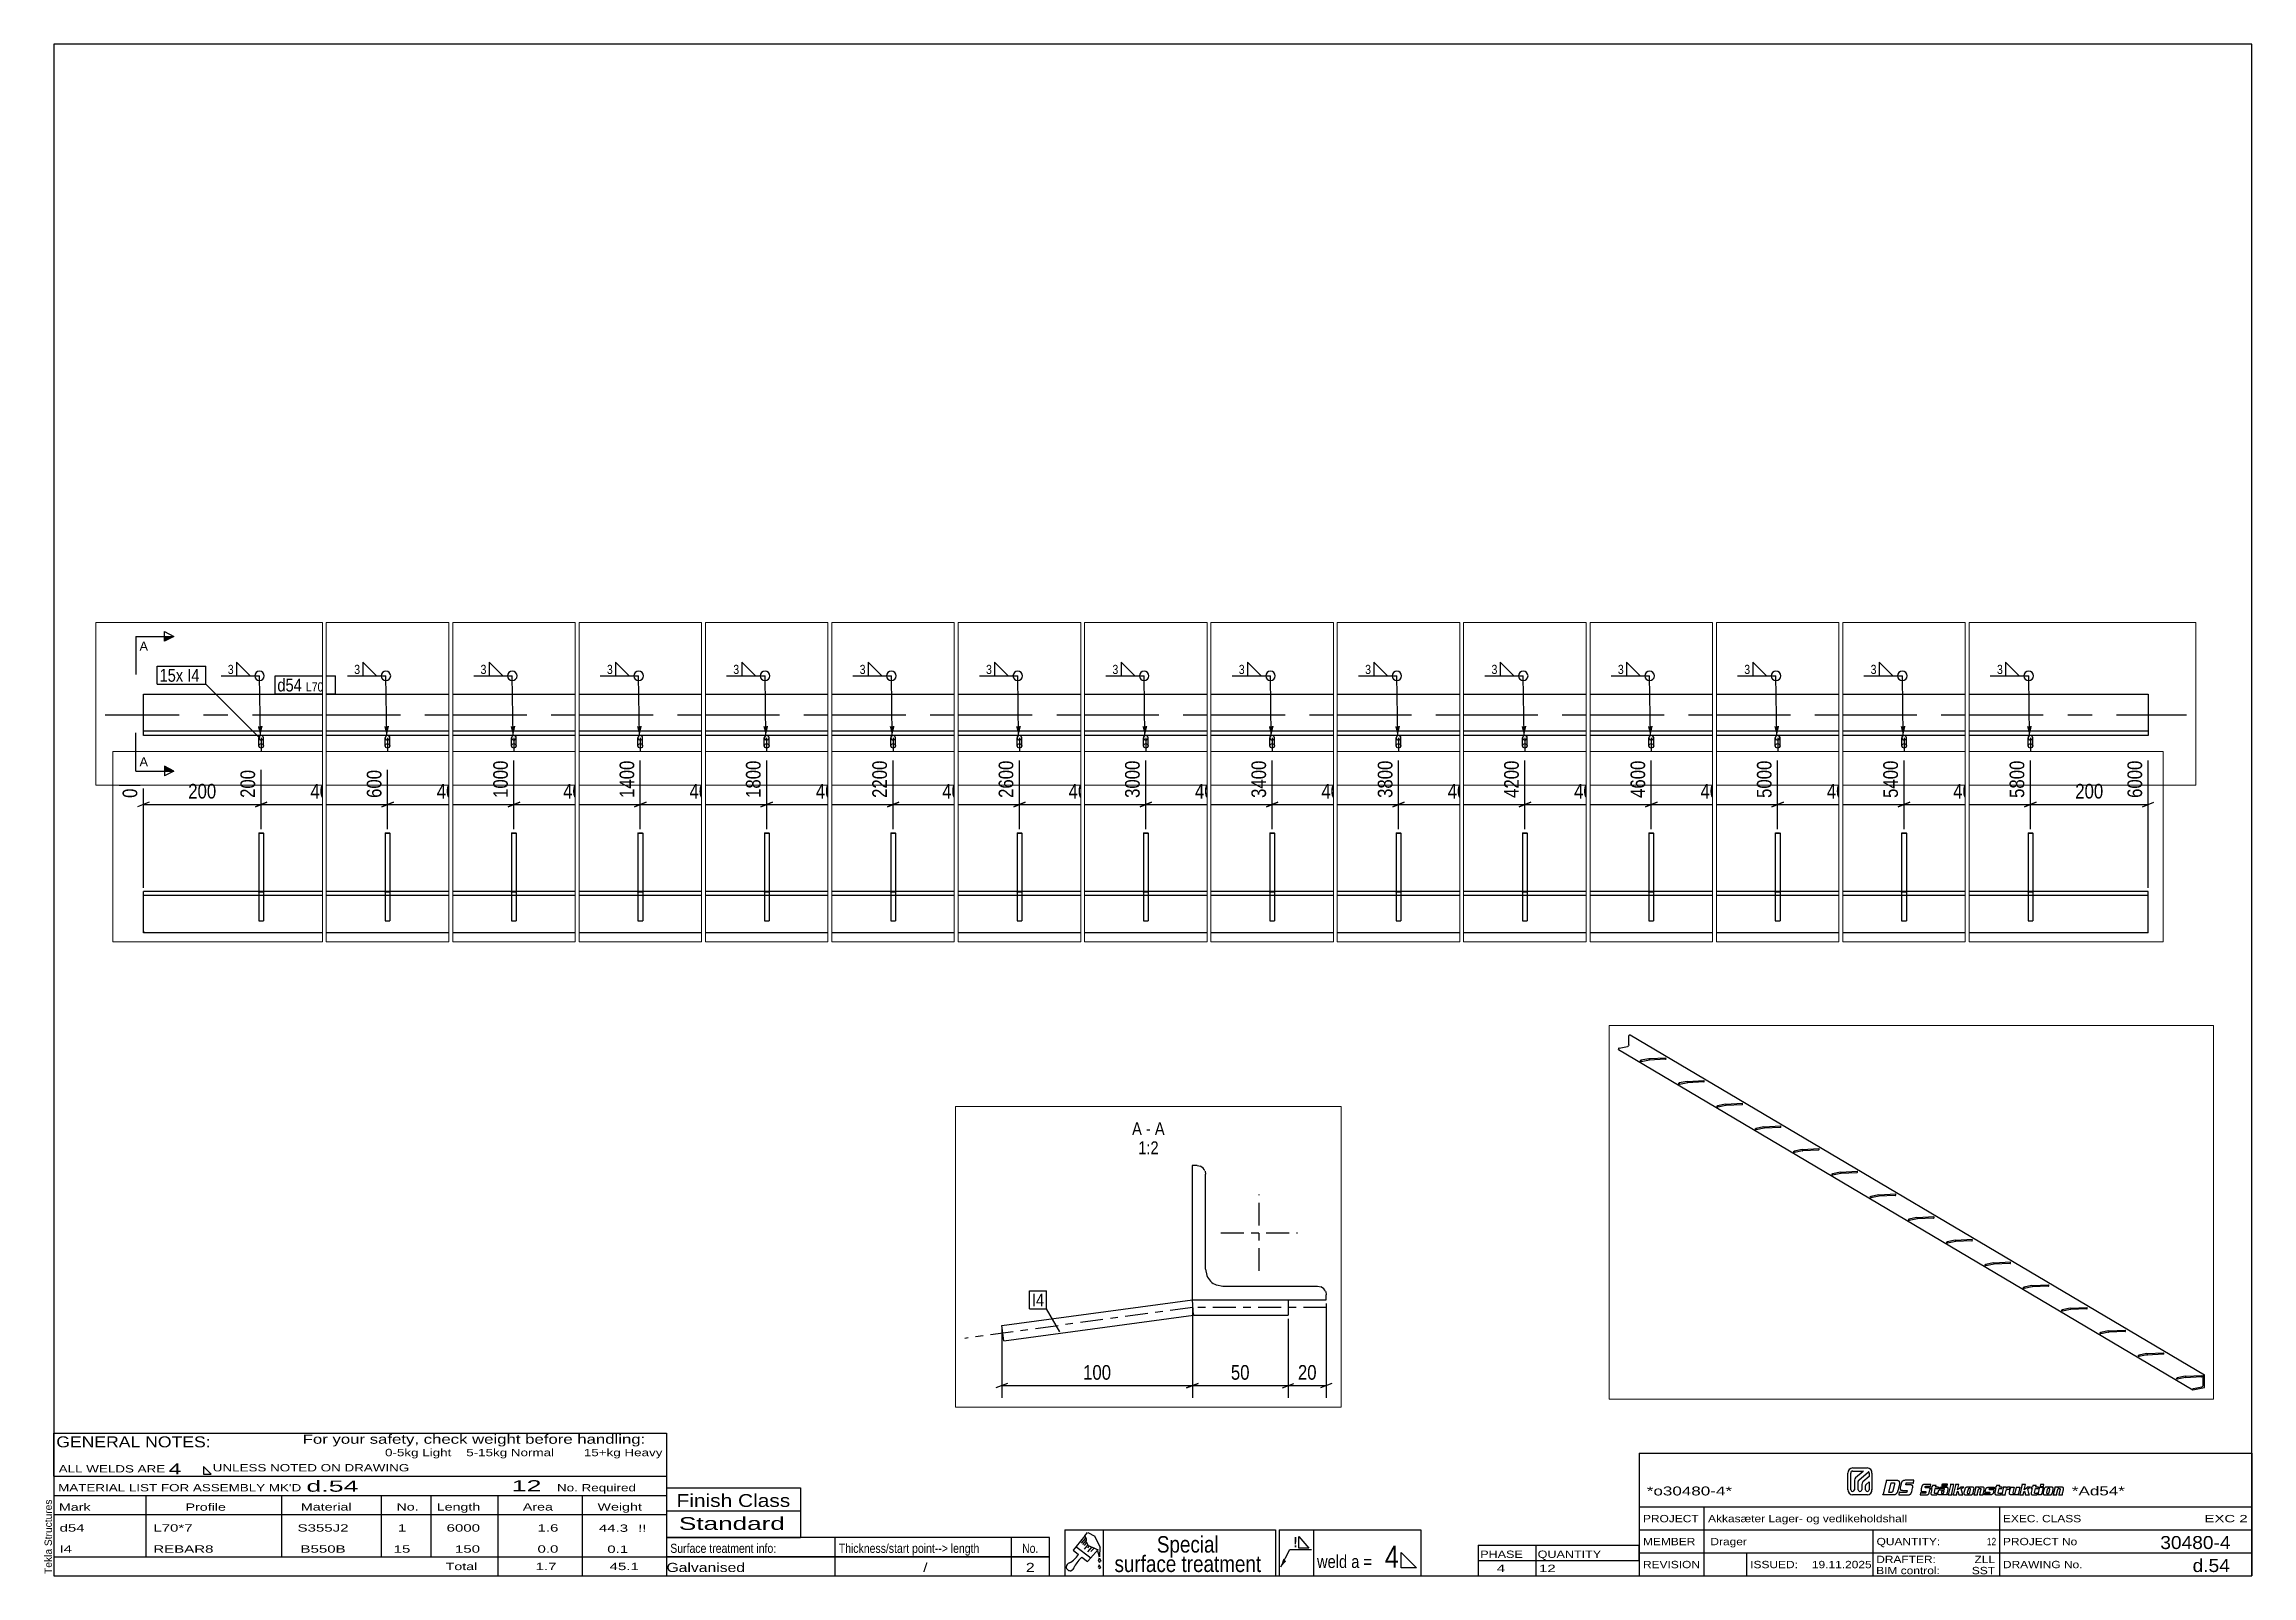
# Paper-space layout 'Layout1' of a CAD drawing. Header units: millimetres. Extents: x 2 to 579, y 5 to 405.
# The model-space entities are those that its viewports show. They can reach past a viewport. Long polylines and large blocks are cut down to what shows.
import ezdxf

# ---------------------------------------------------------------- set-up
doc = ezdxf.new("R2010")
doc.units = ezdxf.units.MM
doc.linetypes.add('DXK_LINE_DOT2', pattern=[3.9198, 1.9599, -1.9599])
doc.linetypes.add('DXK_LINE_DOT3', pattern=[5.9187, 2.979, -0.9799, 0.9799, -0.9799])
for name, color, linetype in [('GRAPHICAL_OBJECTS', 7, 'Continuous'), ('MÅLSÆTNING', 7, 'Continuous'), ('STÅL', 7, 'Continuous'), ('TEKST', 7, 'Continuous')]:
    doc.layers.add(name, color=color, linetype=linetype)
doc.layers.add('Viewport layer', color=7, linetype='Continuous', plot=False)
doc.styles.add('Arial', font='ARIAL.TTF', dxfattribs={"height": 0.2})
doc.styles.add('Arial Narrow', font='ARIALN.TTF', dxfattribs={"height": 0.2})
doc.styles.add('Arial Narrow Bold', font='ARIALNB.TTF', dxfattribs={"height": 0.2})
doc.styles.add('Arial Rounded MT Bold', font='ARLRDBD.TTF', dxfattribs={"height": 0.2})
doc.styles.add('IDAutomationHC39M', font='IDAUTOMATIONHC39M.TTF', dxfattribs={"height": 0.2})

psp = doc.layouts.get("Layout1")

# ---------------------------------------------------------------- texts
at = {"layer": 'GRAPHICAL_OBJECTS', "color": 7}
for s, height, style, width, p in [('GENERAL NOTES:', 2.8633, 'Arial Narrow', 1.4, (5.65, 38.56)), ('ALL WELDS ARE', 1.9089, 'Arial Narrow', 1.6, (6.29, 32)), ("MATERIAL LIST FOR ASSEMBLY MK'D", 1.9089, 'Arial Narrow', 1.6, (6.15, 27.06)), ('UNLESS NOTED ON DRAWING', 1.9089, 'Arial Narrow', 1.6, (46.52, 32.28)), ('d.54', 2.912, 'Arial Rounded MT Bold', 1.794707, (70.97, 26.97)), ('12', 2.912, 'Arial Rounded MT Bold', 1.794707, (124.59, 27.06)), ('No. Required', 1.9089, 'Arial Narrow', 1.6, (136.41, 27.06)), ('Mark', 1.909, 'Arial Narrow', 1.7, (6.34, 22)), ('Profile', 1.909, 'Arial Narrow', 1.7, (39.41, 22)), ('Material', 1.909, 'Arial Narrow', 1.7, (69.54, 22.06)), ('No.', 1.909, 'Arial Narrow', 1.7, (94.5, 22.06)), ('Length', 1.909, 'Arial Narrow', 1.7, (105, 22.06)), ('Area', 1.909, 'Arial Narrow', 1.7, (127.5, 22.06)), ('Weight', 1.909, 'Arial Narrow', 1.7, (147, 22.06)), ('PHASE', 1.909, 'Arial Narrow', 1.5, (377.5, 9.69)), ('QUANTITY', 1.909, 'Arial Narrow', 1.5, (392.5, 9.69))]:
    psp.add_text(s, height=height, dxfattribs=dict(at, style=style, width=width)).set_placement(p)
at = {"layer": 'GRAPHICAL_OBJECTS', "color": 7, "linetype": 'Continuous'}
for s, height, style, width, p in [('For your safety, check weight before handling:  ', 2.3861, 'Arial Narrow', 1.6, (70, 39.5)), ('0-5kg Light    5-15kg Normal        15+kg Heavy', 1.9089, 'Arial Narrow', 1.6, (91.5, 36.25)), ('4', 2.86, 'Arial Narrow', 1.794707, (35, 31.5)), ('Finish Class', 3.3405, 'Arial Narrow', 1.425378, (167.62, 23)), ('*o30480-4*', 2.333, 'IDAutomationHC39M', 1.425378, (421, 26)), ('*Ad54*', 2.333, 'IDAutomationHC39M', 1.425378, (532, 26.01)), ('d54', 1.909, 'Arial Narrow', 1.794707, (6.5, 16.56)), ('L70*7', 1.909, 'Arial Narrow', 1.794707, (31, 16.56)), ('S355J2', 1.909, 'Arial Narrow', 1.794707, (68.66, 16.56)), ('1', 1.91, 'Arial Narrow', 1.794707, (94.86, 16.56)), ('6000', 1.909, 'Arial Narrow', 1.794707, (107.58, 16.56)), ('1.6', 1.909, 'Arial Narrow', 1.794707, (131.32, 16.56)), ('44.3', 1.909, 'Arial Narrow', 1.794707, (147.34, 16.5)), ('!!', 1.909, 'Arial Narrow', 1.794707, (157.6, 16.5)), ('Standard', 3.34, 'Arial Narrow', 1.780292, (168.26, 17)), ('PROJECT', 1.909, 'Arial Narrow', 1.425378, (420, 19)), ('Akkasæter Lager- og vedlikeholdshall', 1.9089, 'Arial Narrow', 1.425378, (437, 19)), ('EXEC. CLASS', 1.9089, 'Arial Narrow', 1.425378, (514, 19)), ('EXC 2', 1.909, 'Arial Narrow', 1.780292, (566.64, 19)), ('I4', 1.909, 'Arial Narrow', 1.794707, (6.5, 11.06)), ('REBAR8', 1.909, 'Arial Narrow', 1.794707, (31, 11.06)), ('B550B', 1.909, 'Arial Narrow', 1.794707, (69.43, 11.06)), ('15', 1.909, 'Arial Narrow', 1.794707, (93.76, 11.06)), ('150', 1.909, 'Arial Narrow', 1.794707, (109.77, 11.06)), ('0.0', 1.909, 'Arial Narrow', 1.794707, (131.32, 11.06)), ('0.1', 1.909, 'Arial Narrow', 1.794707, (149.53, 11)), ('MEMBER', 1.909, 'Arial Narrow', 1.425378, (420, 13)), ('Drager', 1.909, 'Arial Narrow', 1.42538, (437.61, 13)), ('QUANTITY:', 1.909, 'Arial Narrow', 1.425378, (481, 13)), ('PROJECT No', 1.909, 'Arial Narrow', 1.425378, (514, 13)), ('30480-4', 3.397, 'Arial Rounded MT Bold', 1.1, (555.09, 12)), ('Total', 1.909, 'Arial Narrow', 1.7, (107.33, 6.5)), ('1.7', 1.909, 'Arial Narrow', 1.794707, (130.83, 6.5)), ('45.1', 1.909, 'Arial Narrow', 1.794707, (150.14, 6.5)), ('Galvanised', 2.386, 'Arial Narrow', 1.5, (165, 6)), ('/', 2.39, 'Arial Narrow', 1.5, (232.03, 6)), ('2', 2.39, 'Arial Narrow', 1.5, (258.86, 6)), ('4', 1.91, 'Arial Narrow', 1.794707, (381.82, 6)), ('12', 1.909, 'Arial Narrow', 1.794707, (392.86, 6)), ('REVISION', 1.909, 'Arial Narrow', 1.425378, (420, 7)), ('ISSUED:', 1.909, 'Arial Narrow', 1.425378, (448, 7)), ('19.11.2025', 1.909, 'Arial Narrow', 1.425378, (464.11, 7)), ('DRAFTER:', 1.909, 'Arial Narrow', 1.425378, (480.91, 8.35)), ('BIM control:', 1.9089, 'Arial Narrow', 1.425378, (480.9, 5.44)), ('SST', 1.909, 'Arial Narrow', 1.425378, (505.88, 5.43)), ('ZLL', 1.909, 'Arial Narrow', 1.425378, (506.58, 8.35)), ('DRAWING No.', 1.9089, 'Arial Narrow', 1.425378, (514, 7)), ('d.54', 3.397, 'Arial Rounded MT Bold', 1.1, (563.53, 6))]:
    psp.add_text(s, height=height, dxfattribs=dict(at, style=style, width=width)).set_placement(p)
at = {"layer": 'GRAPHICAL_OBJECTS', "color": 174, "linetype": 'Continuous', "style": 'Arial'}
psp.add_text('Tekla Structures', height=1.9102, rotation=90, dxfattribs=at).set_placement((4.5, 5.5))
at = {"layer": 'GRAPHICAL_OBJECTS', "color": 7, "linetype": 'Continuous', "style": 'Arial Narrow'}
for s, height, p in [('Surface treatment info:', 2.3861, (166, 11)), ('Thickness/start point--> length', 2.3861, (210, 11)), ('Special', 4.295, (293.07, 11.08)), ('4', 5.73, (352.61, 7.11)), ('12', 1.909, (509.81, 13)), ('surface treatment', 4.2949, (282, 6)), ('weld a =', 3.34, (334.88, 7.06))]:
    psp.add_text(s, height=height, dxfattribs=at).set_placement(p)
at = {"layer": 'GRAPHICAL_OBJECTS', "color": 7, "style": 'Arial Narrow'}
psp.add_text('No.', height=2.386, dxfattribs=at).set_placement((257.87, 11))
at = {"layer": 'GRAPHICAL_OBJECTS', "color": 2, "linetype": 'Continuous', "style": 'Arial Narrow Bold', "width": 0.99921}
psp.add_text('!', height=2.73, dxfattribs=at).set_placement((328.73, 12.42))

msp = doc.modelspace()

# ---------------------------------------------------------------- hatches: boundary and pattern name
at = {"layer": 'TEKST', "linetype": 'Continuous'}
for color, points in [(30, [(23530.7, 244.4), (23530.7, 252.5), (23546.9, 252.5)]), (3, [(23697.4, 100.1), (23693.5, 83.7), (23689.2, 99.9)]), (3, [(24097.4, 100.1), (24093.5, 83.7), (24089.2, 99.9)]), (3, [(24497.4, 100.1), (24493.5, 83.7), (24489.2, 99.9)]), (3, [(24897.4, 100.1), (24893.5, 83.7), (24889.2, 99.9)]), (3, [(25297.4, 100.1), (25293.5, 83.7), (25289.2, 99.9)]), (3, [(25697.4, 100.1), (25693.5, 83.7), (25689.2, 99.9)]), (3, [(26097.4, 100.1), (26093.5, 83.7), (26089.2, 99.9)]), (3, [(26497.4, 100.1), (26493.5, 83.7), (26489.2, 99.9)]), (3, [(26897.4, 100.1), (26893.5, 83.7), (26889.2, 99.9)]), (3, [(27297.4, 100.1), (27293.5, 83.7), (27289.2, 99.9)]), (3, [(27697.4, 100.1), (27693.5, 83.7), (27689.2, 99.9)]), (3, [(28097.4, 100.1), (28093.5, 83.7), (28089.2, 99.9)]), (3, [(28497.4, 100.1), (28493.5, 83.7), (28489.2, 99.9)]), (3, [(28897.4, 100.1), (28893.5, 83.7), (28889.2, 99.9)]), (3, [(29297.4, 100.1), (29293.5, 83.7), (29289.2, 99.9)]), (30, [(23530.7, 23.7), (23530.7, 31.9), (23546.9, 23.7)])]:
    msp.add_hatch(color=color, dxfattribs=at).paths.add_polyline_path(points)

# ---------------------------------------------------------------- linework, layer by layer
at = {"layer": 'MÅLSÆTNING', "color": 7, "linetype": 'Continuous'}
for p, q in [((9733.8, 191.7), (9733.8, 307.9)), ((10133.8, 191.7), (10133.8, 307.9)), ((10133.8, 191.7), (10133.8, 307.9)), ((10533.8, 191.7), (10533.8, 307.9)), ((10533.8, 191.7), (10533.8, 307.9)), ((10933.8, 191.7), (10933.8, 307.9)), ((10933.8, 191.7), (10933.8, 307.9)), ((11333.8, 191.7), (11333.8, 307.9)), ((11733.8, 191.7), (11733.8, 307.9)), ((11733.8, 191.7), (11733.8, 307.9)), ((12133.8, 191.7), (12133.8, 307.9)), ((12133.8, 191.7), (12133.8, 307.9)), ((12533.8, 191.7), (12533.8, 307.9)), ((12533.8, 191.7), (12533.8, 307.9)), ((12933.8, 191.7), (12933.8, 307.9)), ((12933.8, 191.7), (12933.8, 307.9)), ((13333.8, 191.7), (13333.8, 307.9)), ((13333.8, 191.7), (13333.8, 307.9)), ((13733.8, 191.7), (13733.8, 307.9)), ((13733.8, 191.7), (13733.8, 307.9)), ((14133.8, 191.7), (14133.8, 307.9)), ((14533.8, 191.7), (14533.8, 307.9)), ((14533.8, 191.7), (14533.8, 307.9)), ((14733.8, 92.1), (14733.8, 307.9)), ((8933.8, 191.7), (8933.8, 292)), ((8933.8, 191.7), (8933.8, 292)), ((9333.8, 191.7), (9333.8, 292)), ((9333.8, 191.7), (9333.8, 292)), ((8733.8, 92.1), (8733.8, 260.3)), ((8743.5, 237.3), (8724, 229.5)), ((8733.8, 233.4), (8933.8, 233.4)), ((8943.6, 237.3), (8924.1, 229.5)), ((8924.1, 229.5), (8943.6, 237.3)), ((8933.8, 233.4), (9333.8, 233.4)), ((9343.6, 237.3), (9324.1, 229.5)), ((9324.1, 229.5), (9343.6, 237.3)), ((9333.8, 233.4), (9733.8, 233.4)), ((9724.1, 229.5), (9743.6, 237.3)), ((9733.8, 233.4), (10133.8, 233.4)), ((10143.6, 237.3), (10124.1, 229.5)), ((10124.1, 229.5), (10143.6, 237.3)), ((10133.8, 233.4), (10533.8, 233.4)), ((10543.6, 237.3), (10524.1, 229.5)), ((10524.1, 229.5), (10543.6, 237.3)), ((10533.8, 233.4), (10933.8, 233.4)), ((10943.6, 237.3), (10924.1, 229.5)), ((10924.1, 229.5), (10943.6, 237.3)), ((10933.8, 233.4), (11333.8, 233.4)), ((11324.1, 229.5), (11343.6, 237.3)), ((11333.8, 233.4), (11733.8, 233.4)), ((11743.6, 237.3), (11724.1, 229.5)), ((11724.1, 229.5), (11743.6, 237.3)), ((11733.8, 233.4), (12133.8, 233.4)), ((12143.6, 237.3), (12124.1, 229.5)), ((12124.1, 229.5), (12143.6, 237.3)), ((12133.8, 233.4), (12533.8, 233.4)), ((12543.6, 237.3), (12524.1, 229.5)), ((12524.1, 229.5), (12543.6, 237.3)), ((12533.8, 233.4), (12933.8, 233.4)), ((12943.6, 237.3), (12924.1, 229.5)), ((12924.1, 229.5), (12943.6, 237.3)), ((12933.8, 233.4), (13333.8, 233.4)), ((13343.6, 237.3), (13324.1, 229.5)), ((13324.1, 229.5), (13343.6, 237.3)), ((13333.8, 233.4), (13733.8, 233.4)), ((13743.6, 237.3), (13724.1, 229.5)), ((13724.1, 229.5), (13743.6, 237.3)), ((13733.8, 233.4), (14133.8, 233.4)), ((14124.1, 229.5), (14143.6, 237.3)), ((14133.8, 233.4), (14533.8, 233.4)), ((14543.6, 237.3), (14524.1, 229.5)), ((14524.1, 229.5), (14543.6, 237.3)), ((14533.8, 233.4), (14733.8, 233.4)), ((14724, 229.5), (14743.5, 237.3)), ((123.7, 54.1), (123.7, 4.8)), ((123.7, 54.1), (123.7, 4.8)), ((173.7, 46.1), (173.7, 4.8)), ((193.6, 54.1), (193.6, 4.8)), ((24.1, 40.6), (24.1, 4.8)), ((27.1, 12.4), (21.1, 10)), ((126.7, 12.4), (120.7, 10)), ((120.7, 10), (126.7, 12.4)), ((170.7, 10), (176.7, 12.4)), ((196.6, 12.4), (190.6, 10)), ((24.1, 11.2), (123.7, 11.2)), ((173.7, 11.2), (193.6, 11.2))]:
    msp.add_line(p, q, dxfattribs=at)
at = {"layer": 'STÅL', "color": 2, "linetype": 'Continuous'}
for p, q in [((37929.6, 1902.5), (37928.1, 1901.9)), ((37929.6, 1902.5), (37931.8, 1902.9)), ((37931.8, 1902.9), (40931.8, 125.7)), ((37926, 1899.2), (37925.7, 1897.5)), ((37925.7, 1851), (37925.7, 1897.5)), ((37926.9, 1900.7), (37926, 1899.2)), ((37928.1, 1901.9), (37926.9, 1900.7)), ((37925.1, 1847.6), (37923.4, 1844.6)), ((37925.7, 1851), (37925.1, 1847.6)), ((37875.1, 1832.5), (37917.9, 1841)), ((37920.9, 1842.2), (37917.9, 1841)), ((37923.4, 1844.6), (37920.9, 1842.2)), ((37871.5, 1829.2), (37871.2, 1827.5)), ((37871.2, 1825.2), (37871.2, 1827.5)), ((37871.2, 1825.2), (40871.2, 48)), ((37872.3, 1830.8), (37871.5, 1829.2)), ((37873.6, 1831.9), (37872.3, 1830.8)), ((37875.1, 1832.5), (37873.6, 1831.9)), ((8929.8, 184.6), (8931, 185)), ((8929.8, 184.6), (8929.8, 85.6)), ((8931, 185), (8933.8, 185.2)), ((8933.8, 185.2), (8936.6, 185)), ((8936.6, 185), (8937.8, 184.6)), ((8937.8, 184.6), (8937.8, 85.6)), ((9329.8, 184.6), (9331, 185)), ((9329.8, 184.6), (9329.8, 85.6)), ((9331, 185), (9333.8, 185.2)), ((9333.8, 185.2), (9336.6, 185)), ((9336.6, 185), (9337.8, 184.6)), ((9337.8, 184.6), (9337.8, 85.6)), ((9729.8, 184.6), (9731, 185)), ((9729.8, 184.6), (9729.8, 85.6)), ((9731, 185), (9733.8, 185.2)), ((9733.8, 185.2), (9736.6, 185)), ((9736.6, 185), (9737.8, 184.6)), ((9737.8, 184.6), (9737.8, 85.6)), ((10129.8, 184.6), (10131, 185)), ((10129.8, 184.6), (10129.8, 85.6)), ((10131, 185), (10133.8, 185.2)), ((10133.8, 185.2), (10136.6, 185)), ((10136.6, 185), (10137.8, 184.6)), ((10137.8, 184.6), (10137.8, 85.6)), ((10529.8, 184.6), (10531, 185)), ((10529.8, 184.6), (10529.8, 85.6)), ((10531, 185), (10533.8, 185.2)), ((10533.8, 185.2), (10536.6, 185)), ((10536.6, 185), (10537.8, 184.6)), ((10537.8, 184.6), (10537.8, 85.6)), ((10929.8, 184.6), (10931, 185)), ((10929.8, 184.6), (10929.8, 85.6)), ((10931, 185), (10933.8, 185.2)), ((10933.8, 185.2), (10936.6, 185)), ((10936.6, 185), (10937.8, 184.6)), ((10937.8, 184.6), (10937.8, 85.6)), ((11329.8, 184.6), (11331, 185)), ((11329.8, 184.6), (11329.8, 85.6)), ((11331, 185), (11333.8, 185.2)), ((11333.8, 185.2), (11336.6, 185)), ((11336.6, 185), (11337.8, 184.6)), ((11337.8, 184.6), (11337.8, 85.6)), ((11729.8, 184.6), (11731, 185)), ((11729.8, 184.6), (11729.8, 85.6)), ((11731, 185), (11733.8, 185.2)), ((11733.8, 185.2), (11736.6, 185)), ((11736.6, 185), (11737.8, 184.6)), ((11737.8, 184.6), (11737.8, 85.6)), ((12129.8, 184.6), (12131, 185)), ((12129.8, 184.6), (12129.8, 85.6)), ((12131, 185), (12133.8, 185.2)), ((12133.8, 185.2), (12136.6, 185)), ((12136.6, 185), (12137.8, 184.6)), ((12137.8, 184.6), (12137.8, 85.6)), ((12529.8, 184.6), (12531, 185)), ((12529.8, 184.6), (12529.8, 85.6)), ((12531, 185), (12533.8, 185.2)), ((12533.8, 185.2), (12536.6, 185)), ((12536.6, 185), (12537.8, 184.6)), ((12537.8, 184.6), (12537.8, 85.6)), ((12929.8, 184.6), (12931, 185)), ((12929.8, 184.6), (12929.8, 85.6)), ((12931, 185), (12933.8, 185.2)), ((12933.8, 185.2), (12936.6, 185)), ((12936.6, 185), (12937.8, 184.6)), ((12937.8, 184.6), (12937.8, 85.6)), ((13329.8, 184.6), (13331, 185)), ((13329.8, 184.6), (13329.8, 85.6)), ((13331, 185), (13333.8, 185.2)), ((13333.8, 185.2), (13336.6, 185)), ((13336.6, 185), (13337.8, 184.6)), ((13337.8, 184.6), (13337.8, 85.6)), ((13729.8, 184.6), (13731, 185)), ((13729.8, 184.6), (13729.8, 85.6)), ((13731, 185), (13733.8, 185.2)), ((13733.8, 185.2), (13736.6, 185)), ((13736.6, 185), (13737.8, 184.6)), ((13737.8, 184.6), (13737.8, 85.6)), ((14129.8, 184.6), (14131, 185)), ((14129.8, 184.6), (14129.8, 85.6)), ((14131, 185), (14133.8, 185.2)), ((14133.8, 185.2), (14136.6, 185)), ((14136.6, 185), (14137.8, 184.6)), ((14137.8, 184.6), (14137.8, 85.6)), ((14529.8, 184.6), (14531, 185)), ((14529.8, 184.6), (14529.8, 85.6)), ((14531, 185), (14533.8, 185.2)), ((14533.8, 185.2), (14536.6, 185)), ((14536.6, 185), (14537.8, 184.6)), ((14537.8, 184.6), (14537.8, 85.6)), ((23494.9, 84.3), (23494.9, 154.3)), ((23494.9, 154.3), (23798.9, 154.3)), ((23990.9, 154.3), (24198.9, 154.3)), ((24390.9, 154.3), (24598.9, 154.3)), ((24790.9, 154.3), (24998.9, 154.3)), ((25190.9, 154.3), (25398.9, 154.3)), ((25590.9, 154.3), (25798.9, 154.3)), ((25990.9, 154.3), (26198.9, 154.3)), ((26390.9, 154.3), (26598.9, 154.3)), ((26791, 154.3), (26999, 154.3)), ((27191, 154.3), (27399, 154.3)), ((27591, 154.3), (27799, 154.3)), ((27991, 154.3), (28199, 154.3)), ((28391, 154.3), (28599, 154.3)), ((28791, 154.3), (28999, 154.3)), ((29191, 154.3), (29494.9, 154.3)), ((29494.9, 154.3), (29494.9, 84.3)), ((126.1, 126.1), (123.6, 126.1)), ((123.6, 126.1), (123.6, 56.1)), ((126.1, 126.1), (127.9, 125.8)), ((130.3, 123.3), (130.6, 121.6)), ((130.6, 72.1), (130.6, 121.6)), ((40925.7, 120.3), (40926, 122)), ((40925.7, 73.8), (40925.7, 120.3)), ((40926, 122), (40926.9, 123.5)), ((40926.9, 123.5), (40928.1, 124.7)), ((40928.1, 124.7), (40929.6, 125.3)), ((40931.8, 125.7), (40929.6, 125.3)), ((40931.8, 60), (40931.8, 125.7)), ((8733.8, 15.6), (8733.8, 85.6)), ((9037.8, 85.6), (8733.8, 85.6)), ((9437.8, 85.6), (9229.8, 85.6)), ((9837.8, 85.6), (9629.8, 85.6)), ((10237.8, 85.6), (10029.8, 85.6)), ((10637.8, 85.6), (10429.8, 85.6)), ((11037.8, 85.6), (10829.8, 85.6)), ((11437.8, 85.6), (11229.8, 85.6)), ((11837.8, 85.6), (11629.8, 85.6)), ((12237.8, 85.6), (12029.8, 85.6)), ((12637.8, 85.6), (12429.8, 85.6)), ((13037.8, 85.6), (12829.8, 85.6)), ((13437.8, 85.6), (13229.8, 85.6)), ((13837.8, 85.6), (13629.8, 85.6)), ((14237.8, 85.6), (14029.8, 85.6)), ((14733.8, 85.6), (14429.8, 85.6)), ((14733.8, 15.6), (14733.8, 85.6)), ((23798.9, 91.3), (23494.9, 91.3)), ((23798.9, 84.3), (23494.9, 84.3)), ((24198.9, 91.3), (23990.9, 91.3)), ((24198.9, 84.3), (23990.9, 84.3)), ((24598.9, 91.3), (24390.9, 91.3)), ((24598.9, 84.3), (24390.9, 84.3)), ((24998.9, 91.3), (24790.9, 91.3)), ((24998.9, 84.3), (24790.9, 84.3)), ((25398.9, 91.3), (25190.9, 91.3)), ((25398.9, 84.3), (25190.9, 84.3)), ((25798.9, 91.3), (25590.9, 91.3)), ((25798.9, 84.3), (25590.9, 84.3)), ((26198.9, 91.3), (25990.9, 91.3)), ((26198.9, 84.3), (25990.9, 84.3)), ((26598.9, 91.3), (26390.9, 91.3)), ((26598.9, 84.3), (26390.9, 84.3)), ((26999, 91.3), (26791, 91.3)), ((26999, 84.3), (26791, 84.3)), ((27399, 91.3), (27191, 91.3)), ((27399, 84.3), (27191, 84.3)), ((27799, 91.3), (27591, 91.3)), ((27799, 84.3), (27591, 84.3)), ((28199, 91.3), (27991, 91.3)), ((28199, 84.3), (27991, 84.3)), ((28599, 91.3), (28391, 91.3)), ((28599, 84.3), (28391, 84.3)), ((28999, 91.3), (28791, 91.3)), ((28999, 84.3), (28791, 84.3)), ((29494.9, 91.3), (29191, 91.3)), ((29494.9, 84.3), (29191, 84.3)), ((130.6, 72.1), (131.3, 68.7)), ((9037.8, 78.6), (8733.8, 78.6)), ((9437.8, 78.6), (9229.8, 78.6)), ((9837.8, 78.6), (9629.8, 78.6)), ((10237.8, 78.6), (10029.8, 78.6)), ((10637.8, 78.6), (10429.8, 78.6)), ((11037.8, 78.6), (10829.8, 78.6)), ((11437.8, 78.6), (11229.8, 78.6)), ((11837.8, 78.6), (11629.8, 78.6)), ((12237.8, 78.6), (12029.8, 78.6)), ((12637.8, 78.6), (12429.8, 78.6)), ((13037.8, 78.6), (12829.8, 78.6)), ((13437.8, 78.6), (13229.8, 78.6)), ((13837.8, 78.6), (13629.8, 78.6)), ((14237.8, 78.6), (14029.8, 78.6)), ((14733.8, 78.6), (14429.8, 78.6)), ((23690.9, 66.8), (23690.9, 80.3)), ((23698.9, 66.8), (23698.9, 80.3)), ((24090.9, 66.8), (24090.9, 80.3)), ((24098.9, 66.8), (24098.9, 80.3)), ((24490.9, 66.8), (24490.9, 80.3)), ((24498.9, 66.8), (24498.9, 80.3)), ((24890.9, 66.8), (24890.9, 80.3)), ((24898.9, 66.8), (24898.9, 80.3)), ((25290.9, 66.8), (25290.9, 80.3)), ((25298.9, 66.8), (25298.9, 80.3)), ((25690.9, 66.8), (25690.9, 80.3)), ((25698.9, 66.8), (25698.9, 80.3)), ((26090.9, 66.8), (26090.9, 80.3)), ((26098.9, 66.8), (26098.9, 80.3)), ((26490.9, 66.8), (26490.9, 80.3)), ((26498.9, 66.8), (26498.9, 80.3)), ((26891, 66.8), (26891, 80.3)), ((26899, 66.8), (26899, 80.3)), ((27291, 66.8), (27291, 80.3)), ((27299, 66.8), (27299, 80.3)), ((27691, 66.8), (27691, 80.3)), ((27699, 66.8), (27699, 80.3)), ((28091, 66.8), (28091, 80.3)), ((28099, 66.8), (28099, 80.3)), ((28491, 66.8), (28491, 80.3)), ((28499, 66.8), (28499, 80.3)), ((28891, 66.8), (28891, 80.3)), ((28899, 66.8), (28899, 80.3)), ((29291, 66.8), (29291, 80.3)), ((29299, 66.8), (29299, 80.3)), ((40923.4, 67.4), (40925.1, 70.5)), ((40925.1, 70.5), (40925.7, 73.8)), ((136.2, 63.8), (139.6, 63.1)), ((139.6, 63.1), (189.1, 63.1)), ((189.1, 63.1), (190.9, 62.8)), ((193.3, 60.3), (193.6, 58.6)), ((193.6, 56.1), (193.6, 58.6)), ((23692.1, 64), (23690.9, 66.8)), ((23694.9, 62.8), (23692.1, 64)), ((23697.8, 64), (23694.9, 62.8)), ((23698.9, 66.8), (23697.8, 64)), ((24092.1, 64), (24090.9, 66.8)), ((24094.9, 62.8), (24092.1, 64)), ((24097.8, 64), (24094.9, 62.8)), ((24098.9, 66.8), (24097.8, 64)), ((24492.1, 64), (24490.9, 66.8)), ((24494.9, 62.8), (24492.1, 64)), ((24497.8, 64), (24494.9, 62.8)), ((24498.9, 66.8), (24497.8, 64)), ((24892.1, 64), (24890.9, 66.8)), ((24894.9, 62.8), (24892.1, 64)), ((24897.8, 64), (24894.9, 62.8)), ((24898.9, 66.8), (24897.8, 64)), ((25292.1, 64), (25290.9, 66.8)), ((25294.9, 62.8), (25292.1, 64)), ((25297.8, 64), (25294.9, 62.8)), ((25298.9, 66.8), (25297.8, 64)), ((25692.1, 64), (25690.9, 66.8)), ((25694.9, 62.8), (25692.1, 64)), ((25697.8, 64), (25694.9, 62.8)), ((25698.9, 66.8), (25697.8, 64)), ((26092.1, 64), (26090.9, 66.8)), ((26094.9, 62.8), (26092.1, 64)), ((26097.8, 64), (26094.9, 62.8)), ((26098.9, 66.8), (26097.8, 64)), ((26492.1, 64), (26490.9, 66.8)), ((26494.9, 62.8), (26492.1, 64)), ((26497.8, 64), (26494.9, 62.8)), ((26498.9, 66.8), (26497.8, 64)), ((26892.1, 64), (26891, 66.8)), ((26894.9, 62.8), (26892.1, 64)), ((26897.8, 64), (26894.9, 62.8)), ((26899, 66.8), (26897.8, 64)), ((27292.1, 64), (27291, 66.8)), ((27295, 62.8), (27292.1, 64)), ((27297.8, 64), (27295, 62.8)), ((27299, 66.8), (27297.8, 64)), ((27692.1, 64), (27691, 66.8)), ((27695, 62.8), (27692.1, 64)), ((27697.8, 64), (27695, 62.8)), ((27699, 66.8), (27697.8, 64)), ((28092.1, 64), (28091, 66.8)), ((28095, 62.8), (28092.1, 64)), ((28097.8, 64), (28095, 62.8)), ((28099, 66.8), (28097.8, 64)), ((28492.1, 64), (28491, 66.8)), ((28495, 62.8), (28492.1, 64)), ((28497.8, 64), (28495, 62.8)), ((28499, 66.8), (28497.8, 64)), ((28892.1, 64), (28891, 66.8)), ((28895, 62.8), (28892.1, 64)), ((28897.8, 64), (28895, 62.8)), ((28899, 66.8), (28897.8, 64)), ((29292.1, 64), (29291, 66.8)), ((29295, 62.8), (29292.1, 64)), ((29297.8, 64), (29295, 62.8)), ((29299, 66.8), (29297.8, 64)), ((40871.2, 48), (40931.8, 60)), ((40875.1, 55.3), (40917.9, 63.8)), ((40917.9, 63.8), (40920.9, 65)), ((40920.9, 65), (40923.4, 67.4)), ((24.1, 42.6), (123.7, 56.1)), ((25.2, 34.6), (124.2, 48.1)), ((123.6, 56.1), (193.6, 56.1)), ((124.2, 48.1), (123.7, 56.1)), ((124.7, 48.1), (124.2, 48.1)), ((124.7, 48.1), (173.7, 48.1)), ((173.7, 56.1), (173.7, 48.1)), ((40871.2, 50.3), (40871.5, 52)), ((40871.2, 50.3), (40871.2, 48)), ((40871.5, 52), (40872.3, 53.6)), ((40872.3, 53.6), (40873.6, 54.7)), ((40873.6, 54.7), (40875.1, 55.3)), ((25.2, 34.6), (24.1, 42.6)), ((9037.8, 15.6), (8733.8, 15.6)), ((9437.8, 15.6), (9229.8, 15.6)), ((9837.8, 15.6), (9629.8, 15.6)), ((10237.8, 15.6), (10029.8, 15.6)), ((10637.8, 15.6), (10429.8, 15.6)), ((11037.8, 15.6), (10829.8, 15.6)), ((11437.8, 15.6), (11229.8, 15.6)), ((11837.8, 15.6), (11629.8, 15.6)), ((12237.8, 15.6), (12029.8, 15.6)), ((12637.8, 15.6), (12429.8, 15.6)), ((13037.8, 15.6), (12829.8, 15.6)), ((13437.8, 15.6), (13229.8, 15.6)), ((13837.8, 15.6), (13629.8, 15.6)), ((14237.8, 15.6), (14029.8, 15.6)), ((14733.8, 15.6), (14429.8, 15.6))]:
    msp.add_line(p, q, dxfattribs=at)
at = {"layer": 'STÅL', "color": 7, "linetype": 'DXK_LINE_DOT2'}
for p, q in [((38030.3, 1777.6), (37988.5, 1769.4)), ((38030.3, 1777.6), (38030.9, 1777.7)), ((38031.8, 1777.9), (38032.7, 1778)), ((38031.8, 1777.9), (38033.1, 1776)), ((38032.7, 1778), (38118, 1782.2)), ((38033.1, 1776), (38033.6, 1772.9)), ((38119.3, 1780.2), (38118, 1782.2)), ((38118.6, 1774.9), (38119.6, 1777.2)), ((38119.6, 1777.2), (38119.3, 1780.2)), ((37986.5, 1766.8), (37987.1, 1769.1)), ((37987.1, 1763.8), (37986.5, 1766.8)), ((37987.1, 1769.1), (37988.5, 1769.4)), ((37988.5, 1769.4), (37989.9, 1767.4)), ((38032.8, 1770.6), (37989.9, 1762.1)), ((37989.9, 1767.4), (37990.5, 1764.4)), ((37990.5, 1764.4), (37989.9, 1762.1)), ((38031.4, 1770.3), (38031.7, 1770.3)), ((38117.1, 1774.6), (38031.7, 1770.3)), ((38032.8, 1770.6), (38033.6, 1772.9)), ((38117.1, 1774.6), (38118.6, 1774.9)), ((37988.5, 1761.9), (37987.1, 1763.8)), ((37989.9, 1762.1), (37988.5, 1761.9)), ((38232.7, 1659.5), (38318, 1663.7)), ((38319.3, 1661.8), (38318, 1663.7)), ((38319.6, 1658.7), (38319.3, 1661.8)), ((38186.5, 1648.3), (38187.1, 1650.6)), ((38187.1, 1650.6), (38188.5, 1650.9)), ((38230.3, 1659.2), (38188.5, 1650.9)), ((38188.5, 1650.9), (38189.9, 1649)), ((38232.8, 1652.1), (38189.9, 1643.6)), ((38189.9, 1649), (38190.5, 1645.9)), ((38230.3, 1659.2), (38230.9, 1659.3)), ((38231.4, 1651.8), (38231.7, 1651.9)), ((38317.1, 1656.1), (38231.7, 1651.9)), ((38231.8, 1659.4), (38232.7, 1659.5)), ((38231.8, 1659.4), (38233.1, 1657.5)), ((38232.8, 1652.1), (38233.6, 1654.4)), ((38233.1, 1657.5), (38233.6, 1654.4)), ((38317.1, 1656.1), (38318.6, 1656.4)), ((38318.6, 1656.4), (38319.6, 1658.7)), ((38187.1, 1645.3), (38186.5, 1648.3)), ((38188.5, 1643.4), (38187.1, 1645.3)), ((38189.9, 1643.6), (38188.5, 1643.4)), ((38190.5, 1645.9), (38189.9, 1643.6)), ((38432.7, 1541), (38518, 1545.2)), ((38519.3, 1543.3), (38518, 1545.2)), ((38430.3, 1540.7), (38388.5, 1532.4)), ((38432.8, 1533.6), (38389.9, 1525.2)), ((38430.3, 1540.7), (38430.9, 1540.8)), ((38517.1, 1537.6), (38431.7, 1533.4)), ((38431.8, 1541), (38433.1, 1539)), ((38431.8, 1541), (38432.7, 1541)), ((38432.8, 1533.6), (38433.6, 1536)), ((38433.1, 1539), (38433.6, 1536)), ((38517.1, 1537.6), (38518.6, 1537.9)), ((38518.6, 1537.9), (38519.6, 1540.2)), ((38519.6, 1540.2), (38519.3, 1543.3)), ((38386.5, 1529.8), (38387.1, 1532.1)), ((38387.1, 1526.8), (38386.5, 1529.8)), ((38387.1, 1532.1), (38388.5, 1532.4)), ((38388.5, 1524.9), (38387.1, 1526.8)), ((38388.5, 1532.4), (38389.9, 1530.5)), ((38389.9, 1525.2), (38388.5, 1524.9)), ((38389.9, 1530.5), (38390.5, 1527.5)), ((38390.5, 1527.5), (38389.9, 1525.2)), ((38431.4, 1533.4), (38431.7, 1533.4)), ((38630.3, 1422.2), (38588.5, 1413.9)), ((38630.3, 1422.2), (38630.9, 1422.3)), ((38717.1, 1419.1), (38631.7, 1414.9)), ((38631.8, 1422.5), (38633.1, 1420.5)), ((38631.8, 1422.5), (38632.7, 1422.5)), ((38632.7, 1422.5), (38718, 1426.8)), ((38633.1, 1420.5), (38633.6, 1417.5)), ((38717.1, 1419.1), (38718.6, 1419.4)), ((38719.3, 1424.8), (38718, 1426.8)), ((38718.6, 1419.4), (38719.6, 1421.8)), ((38719.6, 1421.8), (38719.3, 1424.8)), ((38586.5, 1411.4), (38587.1, 1413.7)), ((38587.1, 1408.4), (38586.5, 1411.4)), ((38587.1, 1413.7), (38588.5, 1413.9)), ((38588.5, 1406.4), (38587.1, 1408.4)), ((38588.5, 1413.9), (38589.9, 1412)), ((38632.8, 1415.1), (38589.9, 1406.7)), ((38589.9, 1412), (38590.5, 1409)), ((38590.5, 1409), (38589.9, 1406.7)), ((38631.4, 1414.9), (38631.7, 1414.9)), ((38632.8, 1415.1), (38633.6, 1417.5)), ((38589.9, 1406.7), (38588.5, 1406.4)), ((38830.3, 1303.7), (38788.5, 1295.5)), ((38830.3, 1303.7), (38830.9, 1303.8)), ((38831.8, 1304), (38833.1, 1302)), ((38831.8, 1304), (38832.7, 1304)), ((38832.7, 1304), (38918, 1308.3)), ((38919.3, 1306.3), (38918, 1308.3)), ((38918.6, 1300.9), (38919.6, 1303.3)), ((38919.6, 1303.3), (38919.3, 1306.3)), ((38786.5, 1292.9), (38787.1, 1295.2)), ((38787.1, 1289.9), (38786.5, 1292.9)), ((38787.1, 1295.2), (38788.5, 1295.5)), ((38788.5, 1295.5), (38789.9, 1293.5)), ((38832.8, 1296.7), (38789.9, 1288.2)), ((38789.9, 1293.5), (38790.5, 1290.5)), ((38831.4, 1296.4), (38831.7, 1296.4)), ((38917.1, 1300.7), (38831.7, 1296.4)), ((38832.8, 1296.7), (38833.6, 1299)), ((38833.1, 1302), (38833.6, 1299)), ((38917.1, 1300.7), (38918.6, 1300.9)), ((38788.5, 1287.9), (38787.1, 1289.9)), ((38789.9, 1288.2), (38788.5, 1287.9)), ((38790.5, 1290.5), (38789.9, 1288.2)), ((39032.7, 1185.6), (39118, 1189.8)), ((39119.3, 1187.9), (39118, 1189.8)), ((39119.6, 1184.8), (39119.3, 1187.9)), ((38986.5, 1174.4), (38987.1, 1176.7)), ((38987.1, 1176.7), (38988.5, 1177)), ((39030.3, 1185.2), (38988.5, 1177)), ((38988.5, 1177), (38989.9, 1175)), ((39032.8, 1178.2), (38989.9, 1169.7)), ((39030.3, 1185.2), (39030.9, 1185.4)), ((39031.4, 1177.9), (39031.7, 1177.9)), ((39117.1, 1182.2), (39031.7, 1177.9)), ((39031.8, 1185.5), (39032.7, 1185.6)), ((39031.8, 1185.5), (39033.1, 1183.6)), ((39032.8, 1178.2), (39033.6, 1180.5)), ((39033.1, 1183.6), (39033.6, 1180.5)), ((39117.1, 1182.2), (39118.6, 1182.5)), ((39118.6, 1182.5), (39119.6, 1184.8)), ((38987.1, 1171.4), (38986.5, 1174.4)), ((38988.5, 1169.5), (38987.1, 1171.4)), ((38989.9, 1169.7), (38988.5, 1169.5)), ((38989.9, 1175), (38990.5, 1172)), ((38990.5, 1172), (38989.9, 1169.7)), ((39230.3, 1066.8), (39188.5, 1058.5)), ((39230.3, 1066.8), (39230.9, 1066.9)), ((39317.1, 1063.7), (39231.7, 1059.5)), ((39231.8, 1067), (39232.7, 1067.1)), ((39231.8, 1067), (39233.1, 1065.1)), ((39232.7, 1067.1), (39318, 1071.3)), ((39232.8, 1059.7), (39233.6, 1062.1)), ((39233.1, 1065.1), (39233.6, 1062.1)), ((39317.1, 1063.7), (39318.6, 1064)), ((39319.3, 1069.4), (39318, 1071.3)), ((39318.6, 1064), (39319.6, 1066.3)), ((39319.6, 1066.3), (39319.3, 1069.4)), ((39186.5, 1055.9), (39187.1, 1058.2)), ((39187.1, 1052.9), (39186.5, 1055.9)), ((39187.1, 1058.2), (39188.5, 1058.5)), ((39188.5, 1051), (39187.1, 1052.9)), ((39188.5, 1058.5), (39189.9, 1056.6)), ((39189.9, 1051.2), (39188.5, 1051)), ((39232.8, 1059.7), (39189.9, 1051.2)), ((39189.9, 1056.6), (39190.5, 1053.5)), ((39190.5, 1053.5), (39189.9, 1051.2)), ((39231.4, 1059.4), (39231.7, 1059.5)), ((39430.3, 948.3), (39388.5, 940)), ((39430.3, 948.3), (39430.9, 948.4)), ((39431.8, 948.6), (39433.1, 946.6)), ((39431.8, 948.6), (39432.7, 948.6)), ((39432.7, 948.6), (39518, 952.8)), ((39433.1, 946.6), (39433.6, 943.6)), ((39517.1, 945.2), (39518.6, 945.5)), ((39519.3, 950.9), (39518, 952.8)), ((39518.6, 945.5), (39519.6, 947.8)), ((39519.6, 947.8), (39519.3, 950.9)), ((39386.5, 937.4), (39387.1, 939.8)), ((39387.1, 934.4), (39386.5, 937.4)), ((39387.1, 939.8), (39388.5, 940)), ((39388.5, 932.5), (39387.1, 934.4)), ((39388.5, 940), (39389.9, 938.1)), ((39432.8, 941.2), (39389.9, 932.8)), ((39389.9, 938.1), (39390.5, 935.1)), ((39390.5, 935.1), (39389.9, 932.8)), ((39431.4, 941), (39431.7, 941)), ((39517.1, 945.2), (39431.7, 941)), ((39432.8, 941.2), (39433.6, 943.6)), ((39389.9, 932.8), (39388.5, 932.5)), ((39632.7, 830.1), (39718, 834.4)), ((39719.3, 832.4), (39718, 834.4)), ((39719.6, 829.4), (39719.3, 832.4)), ((39586.5, 819), (39587.1, 821.3)), ((39587.1, 816), (39586.5, 819)), ((39587.1, 821.3), (39588.5, 821.5)), ((39630.3, 829.8), (39588.5, 821.5)), ((39588.5, 821.5), (39589.9, 819.6)), ((39632.8, 822.8), (39589.9, 814.3)), ((39589.9, 819.6), (39590.5, 816.6)), ((39630.3, 829.8), (39630.9, 829.9)), ((39631.4, 822.5), (39631.7, 822.5)), ((39717.1, 826.7), (39631.7, 822.5)), ((39631.8, 830.1), (39633.1, 828.1)), ((39631.8, 830.1), (39632.7, 830.1)), ((39632.8, 822.8), (39633.6, 825.1)), ((39633.1, 828.1), (39633.6, 825.1)), ((39717.1, 826.7), (39718.6, 827)), ((39718.6, 827), (39719.6, 829.4)), ((39588.5, 814), (39587.1, 816)), ((39589.9, 814.3), (39588.5, 814)), ((39590.5, 816.6), (39589.9, 814.3)), ((39832.7, 711.6), (39918, 715.9)), ((39919.3, 713.9), (39918, 715.9)), ((39830.3, 711.3), (39788.5, 703.1)), ((39832.8, 704.3), (39789.9, 695.8)), ((39830.3, 711.3), (39830.9, 711.4)), ((39831.4, 704), (39831.7, 704)), ((39917.1, 708.3), (39831.7, 704)), ((39831.8, 711.6), (39833.1, 709.7)), ((39831.8, 711.6), (39832.7, 711.6)), ((39832.8, 704.3), (39833.6, 706.6)), ((39833.1, 709.7), (39833.6, 706.6)), ((39917.1, 708.3), (39918.6, 708.5)), ((39918.6, 708.5), (39919.6, 710.9)), ((39919.6, 710.9), (39919.3, 713.9)), ((39786.5, 700.5), (39787.1, 702.8)), ((39787.1, 697.5), (39786.5, 700.5)), ((39787.1, 702.8), (39788.5, 703.1)), ((39788.5, 695.5), (39787.1, 697.5)), ((39788.5, 703.1), (39789.9, 701.1)), ((39789.9, 695.8), (39788.5, 695.5)), ((39789.9, 701.1), (39790.5, 698.1)), ((39790.5, 698.1), (39789.9, 695.8)), ((40030.3, 592.8), (39988.5, 584.6)), ((40030.3, 592.8), (40030.9, 593)), ((40117.1, 589.8), (40031.7, 585.5)), ((40031.8, 593.1), (40032.7, 593.2)), ((40031.8, 593.1), (40033.1, 591.2)), ((40032.7, 593.2), (40118, 597.4)), ((40032.8, 585.8), (40033.6, 588.1)), ((40033.1, 591.2), (40033.6, 588.1)), ((40117.1, 589.8), (40118.6, 590.1)), ((40119.3, 595.5), (40118, 597.4)), ((40118.6, 590.1), (40119.6, 592.4)), ((40119.6, 592.4), (40119.3, 595.5)), ((39986.5, 582), (39987.1, 584.3)), ((39987.1, 579), (39986.5, 582)), ((39987.1, 584.3), (39988.5, 584.6)), ((39988.5, 577.1), (39987.1, 579)), ((39988.5, 584.6), (39989.9, 582.6)), ((39989.9, 577.3), (39988.5, 577.1)), ((40032.8, 585.8), (39989.9, 577.3)), ((39989.9, 582.6), (39990.5, 579.6)), ((39990.5, 579.6), (39989.9, 577.3)), ((40031.4, 585.5), (40031.7, 585.5)), ((40230.3, 474.4), (40188.5, 466.1)), ((40230.3, 474.4), (40230.9, 474.5)), ((40231.8, 474.6), (40232.7, 474.7)), ((40231.8, 474.6), (40233.1, 472.7)), ((40232.7, 474.7), (40318, 478.9)), ((40319.3, 477), (40318, 478.9)), ((40318.6, 471.6), (40319.6, 473.9)), ((40319.6, 473.9), (40319.3, 477)), ((40186.5, 463.5), (40187.1, 465.8)), ((40187.1, 460.5), (40186.5, 463.5)), ((40187.1, 465.8), (40188.5, 466.1)), ((40188.5, 466.1), (40189.9, 464.2)), ((40232.8, 467.3), (40189.9, 458.8)), ((40189.9, 464.2), (40190.5, 461.2)), ((40231.4, 467), (40231.7, 467.1)), ((40317.1, 471.3), (40231.7, 467.1)), ((40232.8, 467.3), (40233.6, 469.7)), ((40233.1, 472.7), (40233.6, 469.7)), ((40317.1, 471.3), (40318.6, 471.6)), ((40188.5, 458.6), (40187.1, 460.5)), ((40189.9, 458.8), (40188.5, 458.6)), ((40190.5, 461.2), (40189.9, 458.8)), ((40432.7, 356.2), (40518, 360.5)), ((40519.3, 358.5), (40518, 360.5)), ((40519.6, 355.5), (40519.3, 358.5)), ((40386.5, 345), (40387.1, 347.4)), ((40387.1, 347.4), (40388.5, 347.6)), ((40430.3, 355.9), (40388.5, 347.6)), ((40388.5, 347.6), (40389.9, 345.7)), ((40432.8, 348.8), (40389.9, 340.4)), ((40430.3, 355.9), (40430.9, 356)), ((40431.4, 348.6), (40431.7, 348.6)), ((40517.1, 352.8), (40431.7, 348.6)), ((40431.8, 356.2), (40433.1, 354.2)), ((40431.8, 356.2), (40432.7, 356.2)), ((40432.8, 348.8), (40433.6, 351.2)), ((40433.1, 354.2), (40433.6, 351.2)), ((40517.1, 352.8), (40518.6, 353.1)), ((40518.6, 353.1), (40519.6, 355.5)), ((40387.1, 342), (40386.5, 345)), ((40388.5, 340.1), (40387.1, 342)), ((40389.9, 340.4), (40388.5, 340.1)), ((40389.9, 345.7), (40390.5, 342.7)), ((40390.5, 342.7), (40389.9, 340.4)), ((40630.3, 237.4), (40588.5, 229.2)), ((40630.3, 237.4), (40630.9, 237.5)), ((40717.1, 234.3), (40631.7, 230.1)), ((40631.8, 237.7), (40633.1, 235.7)), ((40631.8, 237.7), (40632.7, 237.7)), ((40632.7, 237.7), (40718, 242)), ((40632.8, 230.4), (40633.6, 232.7)), ((40633.1, 235.7), (40633.6, 232.7)), ((40717.1, 234.3), (40718.6, 234.6)), ((40719.3, 240), (40718, 242)), ((40718.6, 234.6), (40719.6, 237)), ((40719.6, 237), (40719.3, 240)), ((40586.5, 226.6), (40587.1, 228.9)), ((40587.1, 223.6), (40586.5, 226.6)), ((40587.1, 228.9), (40588.5, 229.1)), ((40588.5, 221.6), (40587.1, 223.6)), ((40588.5, 229.1), (40589.9, 227.2)), ((40589.9, 221.9), (40588.5, 221.6)), ((40632.8, 230.4), (40589.9, 221.9)), ((40589.9, 227.2), (40590.5, 224.2)), ((40590.5, 224.2), (40589.9, 221.9)), ((40631.4, 230.1), (40631.7, 230.1)), ((8931, 184.3), (8929.8, 184.6)), ((8937.8, 184.6), (8936.6, 184.3)), ((9331, 184.3), (9329.8, 184.6)), ((9337.8, 184.6), (9336.6, 184.3)), ((9731, 184.3), (9729.8, 184.6)), ((9737.8, 184.6), (9736.6, 184.3)), ((10131, 184.3), (10129.8, 184.6)), ((10137.8, 184.6), (10136.6, 184.3)), ((10531, 184.3), (10529.8, 184.6)), ((10537.8, 184.6), (10536.6, 184.3)), ((10931, 184.3), (10929.8, 184.6)), ((10937.8, 184.6), (10936.6, 184.3)), ((11331, 184.3), (11329.8, 184.6)), ((11337.8, 184.6), (11336.6, 184.3)), ((11731, 184.3), (11729.8, 184.6)), ((11737.8, 184.6), (11736.6, 184.3)), ((12131, 184.3), (12129.8, 184.6)), ((12137.8, 184.6), (12136.6, 184.3)), ((12531, 184.3), (12529.8, 184.6)), ((12537.8, 184.6), (12536.6, 184.3)), ((12931, 184.3), (12929.8, 184.6)), ((12937.8, 184.6), (12936.6, 184.3)), ((13331, 184.3), (13329.8, 184.6)), ((13337.8, 184.6), (13336.6, 184.3)), ((13731, 184.3), (13729.8, 184.6)), ((13737.8, 184.6), (13736.6, 184.3)), ((14131, 184.3), (14129.8, 184.6)), ((14137.8, 184.6), (14136.6, 184.3)), ((14531, 184.3), (14529.8, 184.6)), ((14537.8, 184.6), (14536.6, 184.3)), ((8933.8, 184.1), (8931, 184.3)), ((8936.6, 184.3), (8933.8, 184.1)), ((9333.8, 184.1), (9331, 184.3)), ((9336.6, 184.3), (9333.8, 184.1)), ((9733.8, 184.1), (9731, 184.3)), ((9736.6, 184.3), (9733.8, 184.1)), ((10133.8, 184.1), (10131, 184.3)), ((10136.6, 184.3), (10133.8, 184.1)), ((10533.8, 184.1), (10531, 184.3)), ((10536.6, 184.3), (10533.8, 184.1)), ((10933.8, 184.1), (10931, 184.3)), ((10936.6, 184.3), (10933.8, 184.1)), ((11333.8, 184.1), (11331, 184.3)), ((11336.6, 184.3), (11333.8, 184.1)), ((11733.8, 184.1), (11731, 184.3)), ((11736.6, 184.3), (11733.8, 184.1)), ((12133.8, 184.1), (12131, 184.3)), ((12136.6, 184.3), (12133.8, 184.1)), ((12533.8, 184.1), (12531, 184.3)), ((12536.6, 184.3), (12533.8, 184.1)), ((12933.8, 184.1), (12931, 184.3)), ((12936.6, 184.3), (12933.8, 184.1)), ((13333.8, 184.1), (13331, 184.3)), ((13336.6, 184.3), (13333.8, 184.1)), ((13733.8, 184.1), (13731, 184.3)), ((13736.6, 184.3), (13733.8, 184.1)), ((14133.8, 184.1), (14131, 184.3)), ((14136.6, 184.3), (14133.8, 184.1)), ((14533.8, 184.1), (14531, 184.3)), ((14536.6, 184.3), (14533.8, 184.1)), ((29494.9, 154), (29494.9, 151.6)), ((40830.3, 118.9), (40788.5, 110.7)), ((40830.3, 118.9), (40830.9, 119)), ((40917.1, 115.9), (40831.7, 111.6)), ((40831.8, 119.2), (40832.7, 119.3)), ((40831.8, 119.2), (40833.1, 117.3)), ((40832.7, 119.3), (40918, 123.5)), ((40833.1, 117.3), (40833.6, 114.2)), ((40917.1, 115.9), (40918.6, 116.1)), ((40919.3, 121.5), (40918, 123.5)), ((40918.6, 116.1), (40919.6, 118.5)), ((40919.6, 118.5), (40919.3, 121.5)), ((40786.5, 108.1), (40787.1, 110.4)), ((40787.1, 105.1), (40786.5, 108.1)), ((40787.1, 110.4), (40788.5, 110.7)), ((40788.5, 103.1), (40787.1, 105.1)), ((40788.5, 110.7), (40789.9, 108.7)), ((40832.8, 111.9), (40789.9, 103.4)), ((40789.9, 108.7), (40790.5, 105.7)), ((40790.5, 105.7), (40789.9, 103.4)), ((40831.4, 111.6), (40831.7, 111.6)), ((40832.8, 111.9), (40833.6, 114.2)), ((40789.9, 103.4), (40788.5, 103.1)), ((8929.8, 85.6), (8929.8, 85.3)), ((8929.8, 85.3), (8931, 85.5)), ((8929.8, 84.6), (8929.8, 85.3)), ((8929.8, 85.3), (8931, 85.1)), ((8929.8, 84.6), (8929.8, 35.6)), ((8933.8, 85.6), (8931, 85.5)), ((8931, 85.1), (8933.8, 85.1)), ((8936.6, 85.5), (8933.8, 85.6)), ((8933.8, 85.1), (8936.6, 85.1)), ((8937.8, 85.3), (8936.6, 85.5)), ((8936.6, 85.1), (8937.8, 85.3)), ((8937.8, 85.6), (8937.8, 85.3)), ((8937.8, 84.6), (8937.8, 85.3)), ((8937.8, 84.6), (8937.8, 35.6)), ((9329.8, 85.6), (9329.8, 85.3)), ((9329.8, 85.3), (9331, 85.5)), ((9329.8, 84.6), (9329.8, 85.3)), ((9329.8, 85.3), (9331, 85.1)), ((9329.8, 84.6), (9329.8, 35.6)), ((9333.8, 85.6), (9331, 85.5)), ((9331, 85.1), (9333.8, 85.1)), ((9336.6, 85.5), (9333.8, 85.6)), ((9333.8, 85.1), (9336.6, 85.1)), ((9337.8, 85.3), (9336.6, 85.5)), ((9336.6, 85.1), (9337.8, 85.3)), ((9337.8, 85.6), (9337.8, 85.3)), ((9337.8, 84.6), (9337.8, 85.3)), ((9337.8, 84.6), (9337.8, 35.6)), ((9729.8, 85.6), (9729.8, 85.3)), ((9729.8, 85.3), (9731, 85.5)), ((9729.8, 84.6), (9729.8, 85.3)), ((9729.8, 85.3), (9731, 85.1)), ((9729.8, 84.6), (9729.8, 35.6)), ((9733.8, 85.6), (9731, 85.5)), ((9731, 85.1), (9733.8, 85.1)), ((9736.6, 85.5), (9733.8, 85.6)), ((9733.8, 85.1), (9736.6, 85.1)), ((9737.8, 85.3), (9736.6, 85.5)), ((9736.6, 85.1), (9737.8, 85.3)), ((9737.8, 85.6), (9737.8, 85.3)), ((9737.8, 84.6), (9737.8, 85.3)), ((9737.8, 84.6), (9737.8, 35.6)), ((10129.8, 85.6), (10129.8, 85.3)), ((10129.8, 85.3), (10131, 85.5)), ((10129.8, 84.6), (10129.8, 85.3)), ((10129.8, 85.3), (10131, 85.1)), ((10129.8, 84.6), (10129.8, 35.6)), ((10133.8, 85.6), (10131, 85.5)), ((10131, 85.1), (10133.8, 85.1)), ((10136.6, 85.5), (10133.8, 85.6)), ((10133.8, 85.1), (10136.6, 85.1)), ((10137.8, 85.3), (10136.6, 85.5)), ((10136.6, 85.1), (10137.8, 85.3)), ((10137.8, 85.6), (10137.8, 85.3)), ((10137.8, 84.6), (10137.8, 85.3)), ((10137.8, 84.6), (10137.8, 35.6)), ((10529.8, 85.6), (10529.8, 85.3)), ((10529.8, 85.3), (10531, 85.5)), ((10529.8, 84.6), (10529.8, 85.3)), ((10529.8, 85.3), (10531, 85.1)), ((10529.8, 84.6), (10529.8, 35.6)), ((10533.8, 85.6), (10531, 85.5)), ((10531, 85.1), (10533.8, 85.1)), ((10536.6, 85.5), (10533.8, 85.6)), ((10533.8, 85.1), (10536.6, 85.1)), ((10537.8, 85.3), (10536.6, 85.5)), ((10536.6, 85.1), (10537.8, 85.3)), ((10537.8, 85.6), (10537.8, 85.3)), ((10537.8, 84.6), (10537.8, 85.3)), ((10537.8, 84.6), (10537.8, 35.6)), ((10929.8, 85.6), (10929.8, 85.3)), ((10929.8, 85.3), (10931, 85.5)), ((10929.8, 84.6), (10929.8, 85.3)), ((10929.8, 85.3), (10931, 85.1)), ((10929.8, 84.6), (10929.8, 35.6)), ((10933.8, 85.6), (10931, 85.5)), ((10931, 85.1), (10933.8, 85.1)), ((10936.6, 85.5), (10933.8, 85.6)), ((10933.8, 85.1), (10936.6, 85.1)), ((10937.8, 85.3), (10936.6, 85.5)), ((10936.6, 85.1), (10937.8, 85.3)), ((10937.8, 85.6), (10937.8, 85.3)), ((10937.8, 84.6), (10937.8, 85.3)), ((10937.8, 84.6), (10937.8, 35.6)), ((11329.8, 85.6), (11329.8, 85.3)), ((11329.8, 85.3), (11331, 85.5)), ((11329.8, 84.6), (11329.8, 85.3)), ((11329.8, 85.3), (11331, 85.1)), ((11329.8, 84.6), (11329.8, 35.6)), ((11333.8, 85.6), (11331, 85.5)), ((11331, 85.1), (11333.8, 85.1)), ((11336.6, 85.5), (11333.8, 85.6)), ((11333.8, 85.1), (11336.6, 85.1)), ((11337.8, 85.3), (11336.6, 85.5)), ((11336.6, 85.1), (11337.8, 85.3)), ((11337.8, 85.6), (11337.8, 85.3)), ((11337.8, 84.6), (11337.8, 85.3)), ((11337.8, 84.6), (11337.8, 35.6)), ((11729.8, 85.6), (11729.8, 85.3)), ((11729.8, 85.3), (11731, 85.5)), ((11729.8, 84.6), (11729.8, 85.3)), ((11729.8, 85.3), (11731, 85.1)), ((11729.8, 84.6), (11729.8, 35.6)), ((11733.8, 85.6), (11731, 85.5)), ((11731, 85.1), (11733.8, 85.1)), ((11736.6, 85.5), (11733.8, 85.6)), ((11733.8, 85.1), (11736.6, 85.1)), ((11737.8, 85.3), (11736.6, 85.5)), ((11736.6, 85.1), (11737.8, 85.3)), ((11737.8, 85.6), (11737.8, 85.3)), ((11737.8, 84.6), (11737.8, 85.3)), ((11737.8, 84.6), (11737.8, 35.6)), ((12129.8, 85.6), (12129.8, 85.3)), ((12129.8, 85.3), (12131, 85.5)), ((12129.8, 84.6), (12129.8, 85.3)), ((12129.8, 85.3), (12131, 85.1)), ((12129.8, 84.6), (12129.8, 35.6)), ((12133.8, 85.6), (12131, 85.5)), ((12131, 85.1), (12133.8, 85.1)), ((12136.6, 85.5), (12133.8, 85.6)), ((12133.8, 85.1), (12136.6, 85.1)), ((12137.8, 85.3), (12136.6, 85.5)), ((12136.6, 85.1), (12137.8, 85.3)), ((12137.8, 85.6), (12137.8, 85.3)), ((12137.8, 84.6), (12137.8, 85.3)), ((12137.8, 84.6), (12137.8, 35.6)), ((12529.8, 85.6), (12529.8, 85.3)), ((12529.8, 85.3), (12531, 85.5)), ((12529.8, 84.6), (12529.8, 85.3)), ((12529.8, 85.3), (12531, 85.1)), ((12529.8, 84.6), (12529.8, 35.6)), ((12533.8, 85.6), (12531, 85.5)), ((12531, 85.1), (12533.8, 85.1)), ((12536.6, 85.5), (12533.8, 85.6)), ((12533.8, 85.1), (12536.6, 85.1)), ((12537.8, 85.3), (12536.6, 85.5)), ((12536.6, 85.1), (12537.8, 85.3)), ((12537.8, 85.6), (12537.8, 85.3)), ((12537.8, 84.6), (12537.8, 85.3)), ((12537.8, 84.6), (12537.8, 35.6)), ((12929.8, 85.6), (12929.8, 85.3)), ((12929.8, 85.3), (12931, 85.5)), ((12929.8, 84.6), (12929.8, 85.3)), ((12929.8, 85.3), (12931, 85.1)), ((12929.8, 84.6), (12929.8, 35.6)), ((12933.8, 85.6), (12931, 85.5)), ((12931, 85.1), (12933.8, 85.1)), ((12936.6, 85.5), (12933.8, 85.6)), ((12933.8, 85.1), (12936.6, 85.1)), ((12937.8, 85.3), (12936.6, 85.5)), ((12936.6, 85.1), (12937.8, 85.3)), ((12937.8, 85.6), (12937.8, 85.3)), ((12937.8, 84.6), (12937.8, 85.3)), ((12937.8, 84.6), (12937.8, 35.6)), ((13329.8, 85.6), (13329.8, 85.3)), ((13329.8, 85.3), (13331, 85.5)), ((13329.8, 84.6), (13329.8, 85.3)), ((13329.8, 85.3), (13331, 85.1)), ((13329.8, 84.6), (13329.8, 35.6)), ((13333.8, 85.6), (13331, 85.5)), ((13331, 85.1), (13333.8, 85.1)), ((13336.6, 85.5), (13333.8, 85.6)), ((13333.8, 85.1), (13336.6, 85.1)), ((13337.8, 85.3), (13336.6, 85.5)), ((13336.6, 85.1), (13337.8, 85.3)), ((13337.8, 85.6), (13337.8, 85.3)), ((13337.8, 84.6), (13337.8, 85.3)), ((13337.8, 84.6), (13337.8, 35.6)), ((13729.8, 85.6), (13729.8, 85.3)), ((13729.8, 85.3), (13731, 85.5)), ((13729.8, 84.6), (13729.8, 85.3)), ((13729.8, 85.3), (13731, 85.1)), ((13729.8, 84.6), (13729.8, 35.6)), ((13733.8, 85.6), (13731, 85.5)), ((13731, 85.1), (13733.8, 85.1)), ((13736.6, 85.5), (13733.8, 85.6)), ((13733.8, 85.1), (13736.6, 85.1)), ((13737.8, 85.3), (13736.6, 85.5)), ((13736.6, 85.1), (13737.8, 85.3)), ((13737.8, 85.6), (13737.8, 85.3)), ((13737.8, 84.6), (13737.8, 85.3)), ((13737.8, 84.6), (13737.8, 35.6)), ((14129.8, 85.6), (14129.8, 85.3)), ((14129.8, 85.3), (14131, 85.5)), ((14129.8, 84.6), (14129.8, 85.3)), ((14129.8, 85.3), (14131, 85.1)), ((14129.8, 84.6), (14129.8, 35.6)), ((14133.8, 85.6), (14131, 85.5)), ((14131, 85.1), (14133.8, 85.1)), ((14136.6, 85.5), (14133.8, 85.6)), ((14133.8, 85.1), (14136.6, 85.1)), ((14137.8, 85.3), (14136.6, 85.5)), ((14136.6, 85.1), (14137.8, 85.3)), ((14137.8, 85.6), (14137.8, 85.3)), ((14137.8, 84.6), (14137.8, 85.3)), ((14137.8, 84.6), (14137.8, 35.6)), ((14529.8, 85.6), (14529.8, 85.3)), ((14529.8, 85.3), (14531, 85.5)), ((14529.8, 84.6), (14529.8, 85.3)), ((14529.8, 85.3), (14531, 85.1)), ((14529.8, 84.6), (14529.8, 35.6)), ((14533.8, 85.6), (14531, 85.5)), ((14531, 85.1), (14533.8, 85.1)), ((14536.6, 85.5), (14533.8, 85.6)), ((14533.8, 85.1), (14536.6, 85.1)), ((14537.8, 85.3), (14536.6, 85.5)), ((14536.6, 85.1), (14537.8, 85.3)), ((14537.8, 85.6), (14537.8, 85.3)), ((14537.8, 84.6), (14537.8, 85.3)), ((14537.8, 84.6), (14537.8, 35.6)), ((23692.1, 83.2), (23690.9, 80.3)), ((23694.9, 84.3), (23692.1, 83.2)), ((23697.8, 83.2), (23694.9, 84.3)), ((23698.9, 80.3), (23697.8, 83.2)), ((24092.1, 83.2), (24090.9, 80.3)), ((24094.9, 84.3), (24092.1, 83.2)), ((24097.8, 83.2), (24094.9, 84.3)), ((24098.9, 80.3), (24097.8, 83.2)), ((24492.1, 83.2), (24490.9, 80.3)), ((24494.9, 84.3), (24492.1, 83.2)), ((24497.8, 83.2), (24494.9, 84.3)), ((24498.9, 80.3), (24497.8, 83.2)), ((24892.1, 83.2), (24890.9, 80.3)), ((24894.9, 84.3), (24892.1, 83.2)), ((24897.8, 83.2), (24894.9, 84.3)), ((24898.9, 80.3), (24897.8, 83.2)), ((25292.1, 83.2), (25290.9, 80.3)), ((25294.9, 84.3), (25292.1, 83.2)), ((25297.8, 83.2), (25294.9, 84.3)), ((25298.9, 80.3), (25297.8, 83.2)), ((25692.1, 83.2), (25690.9, 80.3)), ((25694.9, 84.3), (25692.1, 83.2)), ((25697.8, 83.2), (25694.9, 84.3)), ((25698.9, 80.3), (25697.8, 83.2)), ((26092.1, 83.2), (26090.9, 80.3)), ((26094.9, 84.3), (26092.1, 83.2)), ((26097.8, 83.2), (26094.9, 84.3)), ((26098.9, 80.3), (26097.8, 83.2)), ((26492.1, 83.2), (26490.9, 80.3)), ((26494.9, 84.3), (26492.1, 83.2)), ((26497.8, 83.2), (26494.9, 84.3)), ((26498.9, 80.3), (26497.8, 83.2)), ((26892.1, 83.2), (26891, 80.3)), ((26894.9, 84.3), (26892.1, 83.2)), ((26897.8, 83.2), (26894.9, 84.3)), ((26899, 80.3), (26897.8, 83.2)), ((27292.1, 83.2), (27291, 80.3)), ((27295, 84.3), (27292.1, 83.2)), ((27297.8, 83.2), (27295, 84.3)), ((27299, 80.3), (27297.8, 83.2)), ((27692.1, 83.2), (27691, 80.3)), ((27695, 84.3), (27692.1, 83.2)), ((27697.8, 83.2), (27695, 84.3)), ((27699, 80.3), (27697.8, 83.2)), ((28092.1, 83.2), (28091, 80.3)), ((28095, 84.3), (28092.1, 83.2)), ((28097.8, 83.2), (28095, 84.3)), ((28099, 80.3), (28097.8, 83.2)), ((28492.1, 83.2), (28491, 80.3)), ((28495, 84.3), (28492.1, 83.2)), ((28497.8, 83.2), (28495, 84.3)), ((28499, 80.3), (28497.8, 83.2)), ((28892.1, 83.2), (28891, 80.3)), ((28895, 84.3), (28892.1, 83.2)), ((28897.8, 83.2), (28895, 84.3)), ((28899, 80.3), (28897.8, 83.2)), ((29292.1, 83.2), (29291, 80.3)), ((29295, 84.3), (29292.1, 83.2)), ((29297.8, 83.2), (29295, 84.3)), ((29299, 80.3), (29297.8, 83.2)), ((23690.9, 80.3), (23692.1, 77.5)), ((23690.9, 66.8), (23692.1, 69.6)), ((23692.1, 77.5), (23694.9, 76.3)), ((23692.1, 69.6), (23694.9, 70.8)), ((23694.9, 76.3), (23697.8, 77.5)), ((23694.9, 70.8), (23697.8, 69.6)), ((23697.8, 77.5), (23698.9, 80.3)), ((23697.8, 69.6), (23698.9, 66.8)), ((24090.9, 80.3), (24092.1, 77.5)), ((24090.9, 66.8), (24092.1, 69.6)), ((24092.1, 77.5), (24094.9, 76.3)), ((24092.1, 69.6), (24094.9, 70.8)), ((24094.9, 76.3), (24097.8, 77.5)), ((24094.9, 70.8), (24097.8, 69.6)), ((24097.8, 77.5), (24098.9, 80.3)), ((24097.8, 69.6), (24098.9, 66.8)), ((24490.9, 80.3), (24492.1, 77.5)), ((24490.9, 66.8), (24492.1, 69.6)), ((24492.1, 77.5), (24494.9, 76.3)), ((24492.1, 69.6), (24494.9, 70.8)), ((24494.9, 76.3), (24497.8, 77.5)), ((24494.9, 70.8), (24497.8, 69.6)), ((24497.8, 77.5), (24498.9, 80.3)), ((24497.8, 69.6), (24498.9, 66.8)), ((24890.9, 80.3), (24892.1, 77.5)), ((24890.9, 66.8), (24892.1, 69.6)), ((24892.1, 77.5), (24894.9, 76.3)), ((24892.1, 69.6), (24894.9, 70.8)), ((24894.9, 76.3), (24897.8, 77.5)), ((24894.9, 70.8), (24897.8, 69.6)), ((24897.8, 77.5), (24898.9, 80.3)), ((24897.8, 69.6), (24898.9, 66.8)), ((25290.9, 80.3), (25292.1, 77.5)), ((25290.9, 66.8), (25292.1, 69.6)), ((25292.1, 77.5), (25294.9, 76.3)), ((25292.1, 69.6), (25294.9, 70.8)), ((25294.9, 76.3), (25297.8, 77.5)), ((25294.9, 70.8), (25297.8, 69.6)), ((25297.8, 77.5), (25298.9, 80.3)), ((25297.8, 69.6), (25298.9, 66.8)), ((25690.9, 80.3), (25692.1, 77.5)), ((25690.9, 66.8), (25692.1, 69.6)), ((25692.1, 77.5), (25694.9, 76.3)), ((25692.1, 69.6), (25694.9, 70.8)), ((25694.9, 76.3), (25697.8, 77.5)), ((25694.9, 70.8), (25697.8, 69.6)), ((25697.8, 77.5), (25698.9, 80.3)), ((25697.8, 69.6), (25698.9, 66.8)), ((26090.9, 80.3), (26092.1, 77.5)), ((26090.9, 66.8), (26092.1, 69.6)), ((26092.1, 77.5), (26094.9, 76.3)), ((26092.1, 69.6), (26094.9, 70.8)), ((26094.9, 76.3), (26097.8, 77.5)), ((26094.9, 70.8), (26097.8, 69.6)), ((26097.8, 77.5), (26098.9, 80.3)), ((26097.8, 69.6), (26098.9, 66.8)), ((26490.9, 80.3), (26492.1, 77.5)), ((26490.9, 66.8), (26492.1, 69.6)), ((26492.1, 77.5), (26494.9, 76.3)), ((26492.1, 69.6), (26494.9, 70.8)), ((26494.9, 76.3), (26497.8, 77.5)), ((26494.9, 70.8), (26497.8, 69.6)), ((26497.8, 77.5), (26498.9, 80.3)), ((26497.8, 69.6), (26498.9, 66.8)), ((26891, 80.3), (26892.1, 77.5)), ((26891, 66.8), (26892.1, 69.6)), ((26892.1, 77.5), (26894.9, 76.3)), ((26892.1, 69.6), (26894.9, 70.8)), ((26894.9, 76.3), (26897.8, 77.5)), ((26894.9, 70.8), (26897.8, 69.6)), ((26897.8, 77.5), (26899, 80.3)), ((26897.8, 69.6), (26899, 66.8)), ((27291, 80.3), (27292.1, 77.5)), ((27291, 66.8), (27292.1, 69.6)), ((27292.1, 77.5), (27295, 76.3)), ((27292.1, 69.6), (27295, 70.8)), ((27295, 76.3), (27297.8, 77.5)), ((27295, 70.8), (27297.8, 69.6)), ((27297.8, 77.5), (27299, 80.3)), ((27297.8, 69.6), (27299, 66.8)), ((27691, 80.3), (27692.1, 77.5)), ((27691, 66.8), (27692.1, 69.6)), ((27692.1, 77.5), (27695, 76.3)), ((27692.1, 69.6), (27695, 70.8)), ((27695, 76.3), (27697.8, 77.5)), ((27695, 70.8), (27697.8, 69.6)), ((27697.8, 77.5), (27699, 80.3)), ((27697.8, 69.6), (27699, 66.8)), ((28091, 80.3), (28092.1, 77.5)), ((28091, 66.8), (28092.1, 69.6)), ((28092.1, 77.5), (28095, 76.3)), ((28092.1, 69.6), (28095, 70.8)), ((28095, 76.3), (28097.8, 77.5)), ((28095, 70.8), (28097.8, 69.6)), ((28097.8, 77.5), (28099, 80.3)), ((28097.8, 69.6), (28099, 66.8)), ((28491, 80.3), (28492.1, 77.5)), ((28491, 66.8), (28492.1, 69.6)), ((28492.1, 77.5), (28495, 76.3)), ((28492.1, 69.6), (28495, 70.8)), ((28495, 76.3), (28497.8, 77.5)), ((28495, 70.8), (28497.8, 69.6)), ((28497.8, 77.5), (28499, 80.3)), ((28497.8, 69.6), (28499, 66.8)), ((28891, 80.3), (28892.1, 77.5)), ((28891, 66.8), (28892.1, 69.6)), ((28892.1, 77.5), (28895, 76.3)), ((28892.1, 69.6), (28895, 70.8)), ((28895, 76.3), (28897.8, 77.5)), ((28895, 70.8), (28897.8, 69.6)), ((28897.8, 77.5), (28899, 80.3)), ((28897.8, 69.6), (28899, 66.8)), ((29291, 80.3), (29292.1, 77.5)), ((29291, 66.8), (29292.1, 69.6)), ((29292.1, 77.5), (29295, 76.3)), ((29292.1, 69.6), (29295, 70.8)), ((29295, 76.3), (29297.8, 77.5)), ((29295, 70.8), (29297.8, 69.6)), ((29297.8, 77.5), (29299, 80.3)), ((29297.8, 69.6), (29299, 66.8)), ((123.7, 56.1), (173.7, 56.1)), ((8929.8, 35.6), (8937.8, 35.6)), ((9329.8, 35.6), (9337.8, 35.6)), ((9729.8, 35.6), (9737.8, 35.6)), ((10129.8, 35.6), (10137.8, 35.6)), ((10529.8, 35.6), (10537.8, 35.6)), ((10929.8, 35.6), (10937.8, 35.6)), ((11329.8, 35.6), (11337.8, 35.6)), ((11729.8, 35.6), (11737.8, 35.6)), ((12129.8, 35.6), (12137.8, 35.6)), ((12529.8, 35.6), (12537.8, 35.6)), ((12929.8, 35.6), (12937.8, 35.6)), ((13329.8, 35.6), (13337.8, 35.6)), ((13729.8, 35.6), (13737.8, 35.6)), ((14129.8, 35.6), (14137.8, 35.6)), ((14529.8, 35.6), (14537.8, 35.6)), ((8733.8, 18.4), (8733.8, 15.6))]:
    msp.add_line(p, q, dxfattribs=at)
at = {"layer": 'STÅL', "color": 7, "linetype": 'DXK_LINE_DOT3'}
for p, q in [((23429.9, 119.3), (23798.9, 119.3)), ((23990.9, 119.3), (24198.9, 119.3)), ((24390.9, 119.3), (24598.9, 119.3)), ((24790.9, 119.3), (24998.9, 119.3)), ((25190.9, 119.3), (25398.9, 119.3)), ((25590.9, 119.3), (25798.9, 119.3)), ((25990.9, 119.3), (26198.9, 119.3)), ((26390.9, 119.3), (26598.9, 119.3)), ((26791, 119.3), (26999, 119.3)), ((27191, 119.3), (27399, 119.3)), ((27591, 119.3), (27799, 119.3)), ((27991, 119.3), (28199, 119.3)), ((28391, 119.3), (28599, 119.3)), ((28791, 119.3), (28999, 119.3)), ((29191, 119.3), (29559.9, 119.3)), ((158.6, 71.1), (158.6, 111.1)), ((138.6, 91.1), (178.6, 91.1)), ((23694.9, 80.3), (23694.9, 80.3)), ((23694.9, 80.3), (23694.9, 58)), ((24094.9, 80.3), (24094.9, 80.3)), ((24094.9, 80.3), (24094.9, 58)), ((24494.9, 80.3), (24494.9, 80.3)), ((24494.9, 80.3), (24494.9, 58)), ((24894.9, 80.3), (24894.9, 80.3)), ((24894.9, 80.3), (24894.9, 58)), ((25294.9, 80.3), (25294.9, 80.3)), ((25294.9, 80.3), (25294.9, 58)), ((25694.9, 80.3), (25694.9, 80.3)), ((25694.9, 80.3), (25694.9, 58)), ((26094.9, 80.3), (26094.9, 80.3)), ((26094.9, 80.3), (26094.9, 58)), ((26494.9, 80.3), (26494.9, 80.3)), ((26494.9, 80.3), (26494.9, 58)), ((26894.9, 80.3), (26894.9, 80.3)), ((26894.9, 80.3), (26894.9, 58)), ((27295, 80.3), (27295, 80.3)), ((27295, 80.3), (27295, 58)), ((27695, 80.3), (27695, 80.3)), ((27695, 80.3), (27695, 58)), ((28095, 80.3), (28095, 80.3)), ((28095, 80.3), (28095, 58)), ((28495, 80.3), (28495, 80.3)), ((28495, 80.3), (28495, 58)), ((28895, 80.3), (28895, 80.3)), ((28895, 80.3), (28895, 58)), ((29295, 80.3), (29295, 80.3)), ((29295, 80.3), (29295, 58)), ((123.9, 52.1), (4.8, 35.9)), ((193.7, 52.1), (123.9, 52.1))]:
    msp.add_line(p, q, dxfattribs=at)
at = {"layer": 'STÅL', "color": 2, "linetype": 'Continuous'}
for centre, radius, start, end in [((126.1, 121.6), 4.5, 22.5, 67.5), ((23694.9, 80.3), 4, 0, 180), ((24094.9, 80.3), 4, 0, 180), ((24494.9, 80.3), 4, 0, 180), ((24894.9, 80.3), 4, 0, 180), ((25294.9, 80.3), 4, 0, 180), ((25694.9, 80.3), 4, 0, 180), ((26094.9, 80.3), 4, 0, 180), ((26494.9, 80.3), 4, 0, 180), ((26894.9, 80.3), 4, 0, 180), ((27295, 80.3), 4, 0, 180), ((27695, 80.3), 4, 0, 180), ((28095, 80.3), 4, 0, 180), ((28495, 80.3), 4, 0, 180), ((28895, 80.3), 4, 0, 180), ((29295, 80.3), 4, 0, 180), ((23694.9, 80.3), 4, 180, 0), ((24094.9, 80.3), 4, 180, 0), ((24494.9, 80.3), 4, 180, 0), ((24894.9, 80.3), 4, 180, 0), ((25294.9, 80.3), 4, 180, 0), ((25694.9, 80.3), 4, 180, 0), ((26094.9, 80.3), 4, 180, 0), ((26494.9, 80.3), 4, 180, 0), ((26894.9, 80.3), 4, 180, 0), ((27295, 80.3), 4, 180, 0), ((27695, 80.3), 4, 180, 0), ((28095, 80.3), 4, 180, 0), ((28495, 80.3), 4, 180, 0), ((28895, 80.3), 4, 180, 0), ((29295, 80.3), 4, 180, 0), ((139.6, 72.1), 9, 202.5, 247.5), ((189.1, 58.6), 4.5, 22.5, 67.5)]:
    msp.add_arc(centre, radius, start, end, dxfattribs=at)
at = {"layer": 'TEKST', "color": 30, "linetype": 'Continuous'}
for p, q in [((23530.7, 244.4), (23530.7, 260.6)), ((23530.7, 260.6), (23546.9, 252.5)), ((23546.9, 252.5), (23530.7, 244.4)), ((23546.9, 23.7), (23530.7, 31.9)), ((23530.7, 31.9), (23530.7, 15.6)), ((23546.9, 23.7), (23530.7, 15.6))]:
    msp.add_line(p, q, dxfattribs=at)
at = {"layer": 'TEKST', "color": 7, "linetype": 'Continuous'}
for p, q in [((23481.9, 252.5), (23481.9, 187.5)), ((23481.9, 252.5), (23546.9, 252.5)), ((23600.9, 171.6), (23600.9, 202.1)), ((23692.9, 79.7), (23600.9, 171.6)), ((23481.9, 23.7), (23481.9, 88.7)), ((23481.9, 23.7), (23546.9, 23.7))]:
    msp.add_line(p, q, dxfattribs=at)
at = {"layer": 'TEKST', "color": 3, "linetype": 'Continuous'}
for p, q in [((23693.5, 83.7), (23692.1, 185.4)), ((24093.5, 83.7), (24092.1, 185.4)), ((24493.5, 83.7), (24492.1, 185.4)), ((24893.5, 83.7), (24892.1, 185.4)), ((25293.5, 83.7), (25292.1, 185.4)), ((25693.5, 83.7), (25692.1, 185.4)), ((26093.5, 83.7), (26092.1, 185.4)), ((26493.5, 83.7), (26492.1, 185.4)), ((26893.5, 83.7), (26892.1, 185.4)), ((27293.5, 83.7), (27292.1, 185.4)), ((27693.5, 83.7), (27692.1, 185.4)), ((28093.5, 83.7), (28092.1, 185.4)), ((28493.5, 83.7), (28492.1, 185.4)), ((28893.5, 83.7), (28892.1, 185.4)), ((29293.5, 83.7), (29292.1, 185.4))]:
    msp.add_line(p, q, dxfattribs=at)
for centre, start, end in [((23692.1, 185.4), 90, 270), ((23692.1, 185.4), 270, 90), ((24092.1, 185.4), 90, 270), ((24092.1, 185.4), 270, 90), ((24492.1, 185.4), 90, 270), ((24492.1, 185.4), 270, 90), ((24892.1, 185.4), 90, 270), ((24892.1, 185.4), 270, 90), ((25292.1, 185.4), 90, 270), ((25292.1, 185.4), 270, 90), ((25692.1, 185.4), 90, 270), ((25692.1, 185.4), 270, 90), ((26092.1, 185.4), 90, 270), ((26092.1, 185.4), 270, 90), ((26492.1, 185.4), 90, 270), ((26492.1, 185.4), 270, 90), ((26892.1, 185.4), 90, 270), ((26892.1, 185.4), 270, 90), ((27292.1, 185.4), 90, 270), ((27292.1, 185.4), 270, 90), ((27692.1, 185.4), 90, 270), ((27692.1, 185.4), 270, 90), ((28092.1, 185.4), 90, 270), ((28092.1, 185.4), 270, 90), ((28492.1, 185.4), 90, 270), ((28492.1, 185.4), 270, 90), ((28892.1, 185.4), 90, 270), ((28892.1, 185.4), 270, 90), ((29292.1, 185.4), 90, 270), ((29292.1, 185.4), 270, 90)]:
    msp.add_arc(centre, 8.12, start, end, dxfattribs=at)

# ---------------------------------------------------------------- wipeouts: each hides what was drawn before it
at = {"color": 0, "linetype": 'Continuous'}
for points in [[(23502.9, 228.1), (23502.9, 244.4), (23488.4, 244.4), (23488.4, 228.1)], [(97.3, 142.1), (97.3, 149.1), (92.2, 149.1), (92.2, 142.1)], [(23502.9, 31.9), (23502.9, 48.1), (23488.4, 48.1), (23488.4, 31.9)]]:
    msp.add_wipeout(points, dxfattribs=at).dxf.layer = 'TEKST'
at = {"color": 0}
for points in [[(23562.6, 175.5), (23562.6, 198.2), (23522.4, 198.2), (23522.4, 175.5)], [(23590.2, 175.5), (23590.2, 198.2), (23569.4, 198.2), (23569.4, 175.5)], [(23649.5, 187.3), (23649.5, 206.2), (23637, 206.2), (23637, 187.3)], [(24049.5, 187.3), (24049.5, 206.2), (24037, 206.2), (24037, 187.3)], [(24449.5, 187.3), (24449.5, 206.2), (24437, 206.2), (24437, 187.3)], [(24849.5, 187.3), (24849.5, 206.2), (24837, 206.2), (24837, 187.3)], [(25249.5, 187.3), (25249.5, 206.2), (25237, 206.2), (25237, 187.3)], [(25649.5, 187.3), (25649.5, 206.2), (25637, 206.2), (25637, 187.3)], [(26049.5, 187.3), (26049.5, 206.2), (26037, 206.2), (26037, 187.3)], [(26449.5, 187.3), (26449.5, 206.2), (26437, 206.2), (26437, 187.3)], [(26849.5, 187.3), (26849.5, 206.2), (26837, 206.2), (26837, 187.3)], [(27249.5, 187.3), (27249.5, 206.2), (27237, 206.2), (27237, 187.3)], [(27649.5, 187.3), (27649.5, 206.2), (27637, 206.2), (27637, 187.3)], [(28049.5, 187.3), (28049.5, 206.2), (28037, 206.2), (28037, 187.3)], [(28449.5, 187.3), (28449.5, 206.2), (28437, 206.2), (28437, 187.3)], [(28849.5, 187.3), (28849.5, 206.2), (28837, 206.2), (28837, 187.3)], [(29249.5, 187.3), (29249.5, 206.2), (29237, 206.2), (29237, 187.3)]]:
    msp.add_wipeout(points, dxfattribs=at).dxf.layer = 'TEKST'

# ---------------------------------------------------------------- next in the draw order: linework, layer by layer
at = {"layer": 'TEKST', "color": 3, "linetype": 'Continuous'}
for p, q in [((23676.1, 185.4), (23652.8, 208.6)), ((23652.8, 208.6), (23652.8, 185.4)), ((24076.1, 185.4), (24052.8, 208.6)), ((24052.8, 208.6), (24052.8, 185.4)), ((24476.1, 185.4), (24452.8, 208.6)), ((24452.8, 208.6), (24452.8, 185.4)), ((24876.1, 185.4), (24852.8, 208.6)), ((24852.8, 208.6), (24852.8, 185.4)), ((25276.1, 185.4), (25252.9, 208.6)), ((25252.9, 208.6), (25252.9, 185.4)), ((25676.1, 185.4), (25652.9, 208.6)), ((25652.9, 208.6), (25652.9, 185.4)), ((26076.1, 185.4), (26052.9, 208.6)), ((26052.9, 208.6), (26052.9, 185.4)), ((26476.1, 185.4), (26452.9, 208.6)), ((26452.9, 208.6), (26452.9, 185.4)), ((26876.1, 185.4), (26852.9, 208.6)), ((26852.9, 208.6), (26852.9, 185.4)), ((27276.1, 185.4), (27252.9, 208.6)), ((27252.9, 208.6), (27252.9, 185.4)), ((27676.1, 185.4), (27652.9, 208.6)), ((27652.9, 208.6), (27652.9, 185.4)), ((28076.1, 185.4), (28052.9, 208.6)), ((28052.9, 208.6), (28052.9, 185.4)), ((28476.1, 185.4), (28452.9, 208.6)), ((28452.9, 208.6), (28452.9, 185.4)), ((28876.1, 185.4), (28852.9, 208.6)), ((28852.9, 208.6), (28852.9, 185.4)), ((29276.1, 185.4), (29252.9, 208.6)), ((29252.9, 208.6), (29252.9, 185.4)), ((23626.9, 185.4), (23692.1, 185.4)), ((23652.8, 185.4), (23676.1, 185.4)), ((24026.9, 185.4), (24092.1, 185.4)), ((24052.8, 185.4), (24076.1, 185.4)), ((24426.9, 185.4), (24492.1, 185.4)), ((24452.8, 185.4), (24476.1, 185.4)), ((24826.9, 185.4), (24892.1, 185.4)), ((24852.8, 185.4), (24876.1, 185.4)), ((25226.9, 185.4), (25292.1, 185.4)), ((25252.9, 185.4), (25276.1, 185.4)), ((25626.9, 185.4), (25692.1, 185.4)), ((25652.9, 185.4), (25676.1, 185.4)), ((26026.9, 185.4), (26092.1, 185.4)), ((26052.9, 185.4), (26076.1, 185.4)), ((26426.9, 185.4), (26492.1, 185.4)), ((26452.9, 185.4), (26476.1, 185.4)), ((26826.9, 185.4), (26892.1, 185.4)), ((26852.9, 185.4), (26876.1, 185.4)), ((27226.9, 185.4), (27292.1, 185.4)), ((27252.9, 185.4), (27276.1, 185.4)), ((27626.9, 185.4), (27692.1, 185.4)), ((27652.9, 185.4), (27676.1, 185.4)), ((28026.9, 185.4), (28092.1, 185.4)), ((28052.9, 185.4), (28076.1, 185.4)), ((28426.9, 185.4), (28492.1, 185.4)), ((28452.9, 185.4), (28476.1, 185.4)), ((28826.9, 185.4), (28892.1, 185.4)), ((28852.9, 185.4), (28876.1, 185.4)), ((29226.9, 185.4), (29292.1, 185.4)), ((29252.9, 185.4), (29276.1, 185.4))]:
    msp.add_line(p, q, dxfattribs=at)

# ---------------------------------------------------------------- next in the draw order: texts
at = {"layer": 'TEKST', "color": 3, "linetype": 'Continuous', "style": 'Arial'}
for p in [(23488.4, 228.1), (23488.4, 31.9)]:
    msp.add_text('A', height=15.5, dxfattribs=at).set_placement(p)
at = {"layer": 'TEKST', "color": 3, "style": 'Arial Narrow'}
for p in [(23638.3, 188.6), (24038.3, 188.6), (24438.3, 188.6), (24838.3, 188.6), (25238.3, 188.6), (25638.3, 188.6), (26038.3, 188.6), (26438.3, 188.6), (26838.3, 188.6), (27238.3, 188.6), (27638.3, 188.6), (28038.3, 188.6), (28438.3, 188.6), (28838.3, 188.6), (29238.3, 188.6)]:
    msp.add_text('3', height=15.5, dxfattribs=at).set_placement(p)

# ---------------------------------------------------------------- next in the draw order: wipeouts: each hides what was drawn before it
at = {"color": 0, "linetype": 'Continuous'}
for points, layer in [([(9728.6, 313.1), (9692.2, 313.1), (9692.2, 239.3), (9728.6, 239.3)], 'MÅLSÆTNING'), ([(10128.6, 313.1), (10092.2, 313.1), (10092.2, 239.3), (10128.6, 239.3)], 'MÅLSÆTNING'), ([(10528.6, 313.1), (10492.2, 313.1), (10492.2, 239.3), (10528.6, 239.3)], 'MÅLSÆTNING'), ([(10928.6, 313.1), (10892.2, 313.1), (10892.2, 239.3), (10928.6, 239.3)], 'MÅLSÆTNING'), ([(11328.6, 313.1), (11292.2, 313.1), (11292.2, 239.3), (11328.6, 239.3)], 'MÅLSÆTNING'), ([(11728.6, 313.1), (11692.2, 313.1), (11692.2, 239.3), (11728.6, 239.3)], 'MÅLSÆTNING'), ([(12128.6, 313.1), (12092.2, 313.1), (12092.2, 239.3), (12128.6, 239.3)], 'MÅLSÆTNING'), ([(12528.6, 313.1), (12492.2, 313.1), (12492.2, 239.3), (12528.6, 239.3)], 'MÅLSÆTNING'), ([(12928.6, 313.1), (12892.2, 313.1), (12892.2, 239.3), (12928.6, 239.3)], 'MÅLSÆTNING'), ([(13328.6, 313.1), (13292.2, 313.1), (13292.2, 239.3), (13328.6, 239.3)], 'MÅLSÆTNING'), ([(13728.6, 313.1), (13692.2, 313.1), (13692.2, 239.3), (13728.6, 239.3)], 'MÅLSÆTNING'), ([(14128.6, 313.1), (14092.2, 313.1), (14092.2, 239.3), (14128.6, 239.3)], 'MÅLSÆTNING'), ([(14528.6, 313.1), (14492.2, 313.1), (14492.2, 239.3), (14528.6, 239.3)], 'MÅLSÆTNING'), ([(14728.6, 313.1), (14692.2, 313.1), (14692.2, 239.3), (14728.6, 239.3)], 'MÅLSÆTNING'), ([(8928.6, 297.2), (8892.2, 297.2), (8892.2, 239.3), (8928.6, 239.3)], 'MÅLSÆTNING'), ([(9328.6, 297.2), (9292.2, 297.2), (9292.2, 239.3), (9328.6, 239.3)], 'MÅLSÆTNING'), ([(8728.6, 265.5), (8692.2, 265.5), (8692.2, 239.3), (8728.6, 239.3)], 'MÅLSÆTNING'), ([(102, 142.1), (102, 149.1), (99.4, 149.1), (99.4, 142.1)], 'TEKST')]:
    msp.add_wipeout(points, dxfattribs=at).dxf.layer = layer
at = {"color": 0}
for points, layer in [([(8862.8, 238.3), (8862.8, 274.7), (8804.8, 274.7), (8804.8, 238.3)], 'MÅLSÆTNING'), ([(9255.5, 238.3), (9255.5, 274.7), (9012.1, 274.7), (9012.1, 238.3)], 'MÅLSÆTNING'), ([(9655.5, 238.3), (9655.5, 274.7), (9412.1, 274.7), (9412.1, 238.3)], 'MÅLSÆTNING'), ([(10055.5, 238.3), (10055.5, 274.7), (9812.1, 274.7), (9812.1, 238.3)], 'MÅLSÆTNING'), ([(10455.5, 238.3), (10455.5, 274.7), (10212.1, 274.7), (10212.1, 238.3)], 'MÅLSÆTNING'), ([(10855.5, 238.3), (10855.5, 274.7), (10612.1, 274.7), (10612.1, 238.3)], 'MÅLSÆTNING'), ([(11255.5, 238.3), (11255.5, 274.7), (11012.1, 274.7), (11012.1, 238.3)], 'MÅLSÆTNING'), ([(11655.5, 238.3), (11655.5, 274.7), (11412.1, 274.7), (11412.1, 238.3)], 'MÅLSÆTNING'), ([(12055.5, 238.3), (12055.5, 274.7), (11812.1, 274.7), (11812.1, 238.3)], 'MÅLSÆTNING'), ([(12455.5, 238.3), (12455.5, 274.7), (12212.1, 274.7), (12212.1, 238.3)], 'MÅLSÆTNING'), ([(12855.5, 238.3), (12855.5, 274.7), (12612.1, 274.7), (12612.1, 238.3)], 'MÅLSÆTNING'), ([(13255.5, 238.3), (13255.5, 274.7), (13012.1, 274.7), (13012.1, 238.3)], 'MÅLSÆTNING'), ([(13655.5, 238.3), (13655.5, 274.7), (13412.1, 274.7), (13412.1, 238.3)], 'MÅLSÆTNING'), ([(14055.5, 238.3), (14055.5, 274.7), (13812.1, 274.7), (13812.1, 238.3)], 'MÅLSÆTNING'), ([(14455.5, 238.3), (14455.5, 274.7), (14212.1, 274.7), (14212.1, 238.3)], 'MÅLSÆTNING'), ([(14662.8, 238.3), (14662.8, 274.7), (14604.8, 274.7), (14604.8, 238.3)], 'MÅLSÆTNING'), ([(82.8, 12.7), (82.8, 23.9), (65, 23.9), (65, 12.7)], 'MÅLSÆTNING'), ([(190.1, 12.7), (190.1, 23.9), (177.2, 23.9), (177.2, 12.7)], 'MÅLSÆTNING'), ([(23562.6, 175.5), (23562.6, 198.2), (23522.4, 198.2), (23522.4, 175.5)], 'TEKST'), ([(23590.2, 175.5), (23590.2, 198.2), (23569.4, 198.2), (23569.4, 175.5)], 'TEKST'), ([(23764, 158.9), (23764, 181.6), (23722.4, 181.6), (23722.4, 158.9)], 'TEKST'), ([(24002.9, 158.9), (24002.9, 175.1), (23770.9, 175.1), (23770.9, 158.9)], 'TEKST'), ([(46.3, 52.6), (46.3, 59.6), (39.9, 59.6), (39.9, 52.6)], 'TEKST')]:
    msp.add_wipeout(points, dxfattribs=at).dxf.layer = layer

# ---------------------------------------------------------------- next in the draw order: linework, layer by layer
at = {"layer": 'MÅLSÆTNING', "color": 7, "linetype": 'Continuous'}
for p, q in [((9733.8, 191.7), (9733.8, 307.9)), ((11333.8, 191.7), (11333.8, 307.9)), ((14133.8, 191.7), (14133.8, 307.9)), ((9743.6, 237.3), (9724.1, 229.5)), ((11343.6, 237.3), (11324.1, 229.5)), ((14143.6, 237.3), (14124.1, 229.5)), ((173.7, 46.1), (173.7, 4.8)), ((170.7, 10), (176.7, 12.4)), ((123.7, 11.2), (173.7, 11.2))]:
    msp.add_line(p, q, dxfattribs=at)
at = {"layer": 'TEKST', "color": 7, "linetype": 'Continuous'}
for p, q in [((23518.5, 202.1), (23600.9, 202.1)), ((23518.5, 171.6), (23518.5, 202.1)), ((23518.5, 171.6), (23600.9, 171.6))]:
    msp.add_line(p, q, dxfattribs=at)

# ---------------------------------------------------------------- next in the draw order: texts
at = {"layer": 'MÅLSÆTNING', "color": 3, "linetype": 'Continuous', "style": 'Arial Narrow'}
for s, height, p in [('1000', 24.82, (9723.4, 244.5)), ('1400', 24.82, (10123.4, 244.5)), ('1800', 24.82, (10523.4, 244.5)), ('2200', 24.82, (10923.4, 244.5)), ('2600', 24.82, (11323.4, 244.5)), ('3000', 24.82, (11723.4, 244.5)), ('3400', 24.82, (12123.4, 244.5)), ('3800', 24.82, (12523.4, 244.5)), ('4200', 24.82, (12923.4, 244.5)), ('4600', 24.82, (13323.4, 244.5)), ('5000', 24.82, (13723.4, 244.5)), ('5400', 24.82, (14123.4, 244.5)), ('5800', 24.82, (14523.4, 244.5)), ('6000', 24.82, (14723.4, 244.5)), ('200', 24.82, (8923.4, 244.5)), ('600', 24.82, (9323.4, 244.5)), ('0', 24.8, (8723.4, 244.5))]:
    msp.add_text(s, height=height, rotation=90.0002, dxfattribs=at).set_placement(p)
at = {"layer": 'MÅLSÆTNING', "color": 3, "style": 'Arial Narrow'}
for s, height, p in [('200', 24.82, (8810, 243.5)), ('400', 24.82, (9017.3, 243.5)), ('400', 24.82, (9417.3, 243.5)), ('400', 24.82, (9817.3, 243.5)), ('400', 24.82, (10217.3, 243.5)), ('400', 24.82, (10617.3, 243.5)), ('400', 24.82, (11017.3, 243.5)), ('400', 24.82, (11417.3, 243.5)), ('400', 24.82, (11817.3, 243.5)), ('400', 24.82, (12217.3, 243.5)), ('400', 24.82, (12617.3, 243.5)), ('400', 24.82, (13017.3, 243.5)), ('400', 24.82, (13417.3, 243.5)), ('400', 24.82, (13817.3, 243.5)), ('400', 24.82, (14217.3, 243.5)), ('200', 24.82, (14610, 243.5)), ('100', 7.64, (66.6, 14.3)), ('20', 7.64, (178.8, 14.3))]:
    msp.add_text(s, height=height, dxfattribs=at).set_placement(p)
at = {"layer": 'TEKST', "color": 3, "style": 'Arial Narrow'}
for s, p in [('15x', (23522.4, 175.5)), ('I4', (23569.4, 175.5))]:
    msp.add_text(s, height=21.71, dxfattribs=at).set_placement(p)

# ---------------------------------------------------------------- next in the draw order: wipeouts: each hides what was drawn before it
at = {"color": 0}
for points in [[(23764, 158.9), (23764, 181.6), (23722.4, 181.6), (23722.4, 158.9)], [(24002.9, 158.9), (24002.9, 175.1), (23770.9, 175.1), (23770.9, 158.9)], [(46.3, 52.6), (46.3, 59.6), (39.9, 59.6), (39.9, 52.6)]]:
    msp.add_wipeout(points, dxfattribs=at).dxf.layer = 'TEKST'
at = {"color": 0, "linetype": 'Continuous'}
msp.add_wipeout([(109.2, 142.1), (109.2, 149.1), (104.1, 149.1), (104.1, 142.1)], dxfattribs=at).dxf.layer = 'TEKST'

# ---------------------------------------------------------------- next in the draw order: linework, layer by layer
at = {"layer": 'TEKST', "color": 7, "linetype": 'Continuous'}
for p, q in [((23718.5, 185.5), (24006.8, 185.5)), ((23718.5, 155), (23718.5, 185.5)), ((24006.8, 155), (24006.8, 185.5)), ((23718.5, 155), (24006.8, 155)), ((38.7, 60.8), (47.5, 60.8)), ((38.7, 51.4), (38.7, 60.8)), ((47.5, 51.4), (47.5, 60.8)), ((38.7, 51.4), (47.5, 51.4)), ((54.5, 39.3), (47.5, 51.4))]:
    msp.add_line(p, q, dxfattribs=at)

# ---------------------------------------------------------------- next in the draw order: texts
at = {"layer": 'TEKST', "color": 3, "style": 'Arial Narrow'}
for s, height, p in [('d54', 21.71, (23722.4, 158.9)), ('L70*7', 15.51, (23770.9, 158.9)), ('I4', 6.68, (39.9, 52.6))]:
    msp.add_text(s, height=height, dxfattribs=at).set_placement(p)

# ---------------------------------------------------------------- next in the draw order: wipeouts: each hides what was drawn before it
at = {"color": 0}
msp.add_wipeout([(155.1, 12.7), (155.1, 23.9), (142.2, 23.9), (142.2, 12.7)], dxfattribs=at).dxf.layer = 'MÅLSÆTNING'
at = {"color": 0, "linetype": 'Continuous'}
msp.add_wipeout([(106.1, 132.1), (106.1, 139.1), (95.4, 139.1), (95.4, 132.1)], dxfattribs=at).dxf.layer = 'TEKST'

# ---------------------------------------------------------------- next in the draw order: texts
at = {"layer": 'MÅLSÆTNING', "color": 3, "style": 'Arial Narrow'}
msp.add_text('50', height=7.64, dxfattribs=at).set_placement((143.8, 14.3))
at = {"layer": 'TEKST', "color": 3, "linetype": 'Continuous', "style": 'Arial Narrow'}
for s, p in [('A', (92.2, 142.1)), ('1:2', (95.4, 132.1)), ('-', (99.4, 142.1)), ('A', (104.1, 142.1))]:
    msp.add_text(s, height=6.68, dxfattribs=at).set_placement(p)

# ---------------------------------------------------------------- hatches: boundary and pattern name
at = {"layer": 'GRAPHICAL_OBJECTS', "linetype": 'Continuous'}
for color, points in [(7, [(504.9, 27.55), (504.91, 27.6)]), (7, [(510.36, 28.16), (510.32, 28.15), (511.73, 28.16)]), (7, [(514.11, 27.95), (514.1, 27.89), (514.11, 28.01)]), (7, [(521.36, 26.72), (521.35, 26.68), (521.61, 27.78)]), (7, [(521.37, 26.77), (521.36, 26.72), (521.61, 27.78)]), (2, [(326.04, 9.5), (326.83, 8.82), (325.47, 7.33), (325.47, 7.33)])]:
    psp.add_hatch(color=color, dxfattribs=at).paths.add_polyline_path(points)

# ---------------------------------------------------------------- linework, layer by layer
at = {"layer": 'GRAPHICAL_OBJECTS', "color": 5, "linetype": 'Continuous'}
for p, q in [((579, 405), (5, 405)), ((5, 405), (5, 5)), ((579, 5), (579, 405)), ((5, 5), (579, 5))]:
    psp.add_line(p, q, dxfattribs=at)
at = {"layer": 'GRAPHICAL_OBJECTS', "color": 7, "linetype": 'Continuous'}
for p, q in [((5, 42.25), (165, 42.25)), ((5, 31), (5, 42.25)), ((165, 42.25), (165, 31)), ((419, 37), (419, 5)), ((419, 37), (579, 37)), ((579, 37.01), (579, 5)), ((5, 31), (165, 31)), ((5, 31), (5, 26)), ((44.06, 33.59), (46.06, 31.59)), ((44.06, 33.59), (44.06, 31.59)), ((44.06, 31.59), (46.06, 31.59)), ((165, 31), (165, 26)), ((473.53, 27.5), (473.53, 31.84)), ((474.26, 27.47), (474.26, 31.84)), ((474.74, 33.2), (478.6, 33.2)), ((474.74, 32.38), (477.45, 32.38)), ((475.22, 29.96), (475.22, 27.5)), ((477.48, 32.28), (475.51, 30.61)), ((476.18, 27.5), (476.18, 29.61)), ((476.34, 29.95), (478.88, 32.12)), ((477.15, 28.88), (477.15, 27.5)), ((479.08, 30.93), (477.44, 29.53)), ((478.27, 28.87), (479.08, 29.57)), ((479.08, 31.84), (479.08, 30.93)), ((479.08, 29.57), (479.08, 27.5)), ((479.8, 31.84), (479.8, 27.5)), ((482.9, 26.71), (483.54, 29.38)), ((483.54, 29.95), (486.32, 29.95)), ((483.56, 29.89), (483.54, 29.95)), ((483.54, 29.38), (483.56, 29.47)), ((483.57, 29.82), (483.56, 29.89)), ((483.56, 29.47), (483.57, 29.55)), ((483.58, 29.76), (483.57, 29.82)), ((483.57, 29.55), (483.58, 29.62)), ((483.58, 29.69), (483.58, 29.76)), ((483.58, 29.62), (483.58, 29.69)), ((484.2, 26.77), (484.81, 29.32)), ((484.81, 29.32), (485.42, 29.32)), ((485.64, 28.88), (485.25, 27.24)), ((485.42, 29.32), (485.47, 29.32)), ((485.47, 29.32), (485.52, 29.32)), ((485.52, 29.32), (485.56, 29.31)), ((485.56, 29.31), (485.59, 29.3)), ((485.59, 29.3), (485.62, 29.29)), ((485.62, 29.29), (485.64, 29.27)), ((485.64, 29.27), (485.66, 29.25)), ((485.66, 28.94), (485.64, 28.88)), ((485.66, 29.25), (485.67, 29.23)), ((485.67, 29), (485.66, 28.94)), ((485.67, 29.23), (485.68, 29.2)), ((485.68, 29.05), (485.67, 29)), ((485.68, 29.2), (485.68, 29.17)), ((485.68, 29.17), (485.68, 29.14)), ((485.68, 29.14), (485.68, 29.09)), ((485.68, 29.09), (485.68, 29.05)), ((486.32, 29.95), (486.43, 29.95)), ((486.43, 29.95), (486.53, 29.93)), ((486.53, 29.93), (486.61, 29.91)), ((486.95, 28.99), (486.53, 27.19)), ((486.61, 29.91), (486.69, 29.88)), ((486.69, 29.88), (486.76, 29.84)), ((486.76, 29.84), (486.82, 29.79)), ((486.82, 29.79), (486.87, 29.73)), ((486.87, 29.73), (486.91, 29.66)), ((486.91, 29.66), (486.94, 29.58)), ((486.94, 29.58), (486.96, 29.5)), ((486.97, 29.1), (486.95, 28.99)), ((486.96, 29.5), (486.98, 29.41)), ((486.98, 29.21), (486.97, 29.1)), ((486.98, 29.41), (486.98, 29.32)), ((486.98, 29.32), (486.98, 29.24)), ((486.98, 29.24), (486.98, 29.21)), ((487.44, 29.16), (487.24, 28.32)), ((487.47, 29.26), (487.44, 29.16)), ((487.5, 29.36), (487.47, 29.26)), ((487.54, 29.45), (487.5, 29.36)), ((487.59, 29.53), (487.54, 29.45)), ((487.64, 29.61), (487.59, 29.53)), ((487.7, 29.67), (487.64, 29.61)), ((487.76, 29.73), (487.7, 29.67)), ((487.83, 29.78), (487.76, 29.73)), ((487.9, 29.82), (487.83, 29.78)), ((487.98, 29.85), (487.9, 29.82)), ((488.06, 29.88), (487.98, 29.85)), ((488.14, 29.91), (488.06, 29.88)), ((488.24, 29.93), (488.14, 29.91)), ((488.33, 29.94), (488.24, 29.93)), ((488.43, 29.95), (488.33, 29.94)), ((488.51, 29.95), (488.43, 29.95)), ((490.71, 29.95), (488.51, 29.95)), ((488.65, 28.92), (488.66, 28.96)), ((488.65, 28.89), (488.65, 28.92)), ((488.65, 28.87), (488.65, 28.89)), ((488.65, 28.84), (488.65, 28.87)), ((488.66, 28.83), (488.65, 28.84)), ((488.66, 28.96), (488.7, 29.13)), ((488.66, 28.81), (488.66, 28.83)), ((488.7, 29.13), (488.71, 29.18)), ((488.71, 29.18), (488.73, 29.22)), ((488.73, 29.22), (488.76, 29.26)), ((488.76, 29.26), (488.79, 29.28)), ((488.79, 29.28), (488.83, 29.3)), ((488.83, 29.3), (488.87, 29.31)), ((488.87, 29.31), (488.92, 29.32)), ((488.92, 29.32), (488.97, 29.32)), ((488.97, 29.32), (490.14, 29.32)), ((490.14, 29.32), (490.22, 29.32)), ((490.22, 29.32), (490.29, 29.32)), ((490.29, 29.32), (490.37, 29.31)), ((490.37, 29.31), (490.43, 29.29)), ((490.43, 29.29), (490.49, 29.27)), ((490.49, 29.27), (490.55, 29.25)), ((490.55, 29.25), (490.6, 29.21)), ((490.6, 29.21), (490.65, 29.18)), ((490.65, 29.18), (490.71, 29.95)), ((493.32, 28.83), (493.26, 28.82)), ((493.38, 28.85), (493.32, 28.83)), ((493.45, 28.86), (493.38, 28.85)), ((493.52, 28.86), (493.45, 28.86)), ((493.58, 28.86), (493.52, 28.86)), ((495.15, 28.86), (493.58, 28.86)), ((495.11, 28.31), (495.15, 28.86)), ((498.16, 28.83), (498.18, 28.87)), ((498.16, 28.81), (498.16, 28.83)), ((498.18, 28.87), (498.19, 28.89)), ((498.19, 28.89), (498.2, 28.92)), ((498.2, 28.92), (498.21, 28.94)), ((498.21, 28.94), (498.22, 28.96)), ((498.22, 28.96), (498.23, 28.97)), ((498.23, 28.97), (498.24, 28.98)), ((498.24, 28.98), (498.26, 28.99)), ((498.26, 28.99), (498.28, 29)), ((498.28, 29), (498.3, 29.01)), ((498.3, 29.01), (498.32, 29.01)), ((498.32, 29.01), (498.34, 29.02)), ((498.34, 29.02), (498.37, 29.02)), ((498.37, 29.02), (498.4, 29.02)), ((498.4, 29.02), (498.42, 29.02)), ((498.42, 29.02), (499.27, 29.02)), ((499.27, 29.02), (499.3, 29.02)), ((499.3, 29.02), (499.33, 29.02)), ((499.33, 29.02), (499.35, 29.02)), ((499.35, 29.02), (499.37, 29.01)), ((499.37, 29.01), (499.39, 29.01)), ((499.44, 28.84), (499.37, 28.57)), ((499.39, 29.01), (499.41, 29)), ((499.41, 29), (499.42, 28.99)), ((499.42, 28.99), (499.43, 28.98)), ((499.43, 28.98), (499.44, 28.97)), ((499.44, 28.97), (499.44, 28.96)), ((499.44, 28.96), (499.44, 28.94)), ((499.44, 28.94), (499.45, 28.92)), ((499.45, 28.92), (499.44, 28.89)), ((499.44, 28.89), (499.44, 28.87)), ((499.44, 28.87), (499.44, 28.84)), ((501.21, 28.86), (500.26, 28.86)), ((500.26, 28.86), (500.27, 28.83)), ((500.27, 28.83), (500.28, 28.79)), ((500.65, 26.49), (501.21, 28.86)), ((502.51, 28.86), (501.57, 28.86)), ((501.57, 28.86), (501.58, 28.83)), ((501.58, 28.83), (501.58, 28.79)), ((502.17, 27.44), (502.51, 28.86)), ((519.91, 28.86), (518.96, 28.86)), ((518.96, 28.86), (518.97, 28.83)), ((518.97, 28.83), (518.98, 28.79)), ((519.57, 27.44), (519.91, 28.86)), ((523.81, 28.86), (523.69, 28.36)), ((524.69, 28.86), (523.81, 28.86)), ((524.56, 28.36), (524.69, 28.86)), ((5, 26), (165, 26)), ((5, 26), (5, 21)), ((29, 26), (29, 21)), ((64.5, 26), (64.5, 21)), ((90.5, 26), (90.5, 21)), ((103.5, 26), (103.5, 21)), ((121, 26), (121, 21)), ((143, 26), (143, 21)), ((165, 28), (165, 15)), ((165, 28), (200, 28)), ((165, 26), (165, 21)), ((200, 28), (200, 15)), ((474.26, 27.37), (474.26, 27.37)), ((474.26, 27.37), (474.26, 27.37)), ((478.6, 26.15), (474.74, 26.15)), ((478.11, 27.5), (478.11, 28.53)), ((482.63, 26.15), (482.68, 26.21)), ((485.42, 26.15), (482.63, 26.15)), ((482.68, 26.21), (482.72, 26.27)), ((482.72, 26.27), (482.76, 26.34)), ((482.76, 26.34), (482.8, 26.41)), ((482.8, 26.41), (482.83, 26.49)), ((482.83, 26.49), (482.86, 26.57)), ((482.86, 26.57), (482.88, 26.64)), ((482.88, 26.64), (482.9, 26.71)), ((484.81, 26.77), (484.2, 26.77)), ((484.86, 26.78), (484.81, 26.77)), ((484.91, 26.78), (484.86, 26.78)), ((484.96, 26.79), (484.91, 26.78)), ((484.99, 26.8), (484.96, 26.79)), ((485.03, 26.81), (484.99, 26.8)), ((485.06, 26.83), (485.03, 26.81)), ((485.08, 26.85), (485.06, 26.83)), ((485.11, 26.87), (485.08, 26.85)), ((485.13, 26.9), (485.11, 26.87)), ((485.15, 26.93), (485.13, 26.9)), ((485.16, 26.96), (485.15, 26.93)), ((485.18, 27.01), (485.16, 26.96)), ((485.2, 27.04), (485.18, 27.01)), ((485.21, 27.07), (485.2, 27.04)), ((485.22, 27.1), (485.21, 27.07)), ((485.24, 27.17), (485.22, 27.1)), ((485.25, 27.24), (485.24, 27.17)), ((485.53, 26.15), (485.42, 26.15)), ((485.63, 26.17), (485.53, 26.15)), ((485.73, 26.19), (485.63, 26.17)), ((485.83, 26.22), (485.73, 26.19)), ((485.91, 26.26), (485.83, 26.22)), ((486, 26.31), (485.91, 26.26)), ((486.07, 26.37), (486, 26.31)), ((486.14, 26.44), (486.07, 26.37)), ((486.21, 26.52), (486.14, 26.44)), ((486.27, 26.6), (486.21, 26.52)), ((486.33, 26.69), (486.27, 26.6)), ((486.38, 26.78), (486.33, 26.69)), ((486.43, 26.89), (486.38, 26.78)), ((486.47, 27), (486.43, 26.89)), ((486.51, 27.11), (486.47, 27)), ((486.53, 27.19), (486.51, 27.11)), ((486.91, 26.91), (486.85, 26.15)), ((486.85, 26.15), (489.09, 26.15)), ((486.97, 26.87), (486.91, 26.91)), ((487.03, 26.84), (486.97, 26.87)), ((487.1, 26.82), (487.03, 26.84)), ((487.17, 26.8), (487.1, 26.82)), ((487.15, 27.84), (487.14, 27.8)), ((487.14, 27.8), (487.14, 27.75)), ((487.14, 27.75), (487.15, 27.71)), ((487.16, 27.94), (487.15, 27.89)), ((487.15, 27.89), (487.15, 27.86)), ((487.15, 27.86), (487.15, 27.84)), ((487.15, 27.71), (487.15, 27.67)), ((487.15, 27.67), (487.16, 27.64)), ((487.17, 28.02), (487.16, 28)), ((487.16, 28), (487.16, 27.95)), ((487.16, 27.95), (487.16, 27.94)), ((487.16, 27.64), (487.17, 27.61)), ((487.18, 28.06), (487.17, 28.02)), ((487.17, 27.61), (487.18, 27.57)), ((487.25, 26.79), (487.17, 26.8)), ((487.2, 28.16), (487.18, 28.06)), ((487.18, 27.57), (487.2, 27.55)), ((487.24, 28.32), (487.2, 28.16)), ((487.2, 27.55), (487.21, 27.52)), ((487.21, 27.52), (487.23, 27.5)), ((487.23, 27.5), (487.25, 27.48)), ((487.25, 27.48), (487.31, 27.44)), ((487.33, 26.78), (487.25, 26.79)), ((487.31, 27.44), (487.36, 27.41)), ((487.41, 26.78), (487.33, 26.78)), ((487.36, 27.41), (487.43, 27.39)), ((487.51, 26.77), (487.41, 26.78)), ((487.43, 27.39), (487.51, 27.36)), ((487.51, 27.36), (487.59, 27.35)), ((488.69, 26.77), (487.51, 26.77)), ((487.59, 27.35), (487.68, 27.34)), ((487.68, 27.34), (487.79, 27.33)), ((487.79, 27.33), (487.89, 27.33)), ((487.89, 27.33), (488.85, 27.33)), ((488.67, 28.8), (488.66, 28.81)), ((488.69, 28.79), (488.67, 28.8)), ((488.7, 28.78), (488.69, 28.79)), ((488.74, 26.78), (488.69, 26.77)), ((488.72, 28.78), (488.7, 28.78)), ((488.75, 28.77), (488.72, 28.78)), ((488.78, 26.78), (488.74, 26.78)), ((488.78, 28.77), (488.75, 28.77)), ((488.81, 28.77), (488.78, 28.77)), ((488.82, 26.8), (488.78, 26.78)), ((488.84, 28.76), (488.81, 28.77)), ((488.84, 26.82), (488.82, 26.8)), ((488.86, 28.76), (488.84, 28.76)), ((488.87, 26.84), (488.84, 26.82)), ((488.85, 27.33), (488.89, 27.32)), ((488.87, 28.76), (488.86, 28.76)), ((489.71, 28.76), (488.87, 28.76)), ((488.89, 26.88), (488.87, 26.84)), ((488.89, 27.32), (488.93, 27.31)), ((488.9, 26.92), (488.89, 26.88)), ((488.92, 26.97), (488.9, 26.92)), ((488.95, 27.09), (488.92, 26.97)), ((488.93, 27.31), (488.95, 27.3)), ((488.95, 27.3), (488.96, 27.27)), ((488.96, 27.15), (488.95, 27.09)), ((488.96, 27.27), (488.97, 27.24)), ((488.97, 27.2), (488.96, 27.15)), ((488.97, 27.24), (488.97, 27.2)), ((489.09, 26.15), (489.19, 26.15)), ((489.19, 26.15), (489.29, 26.16)), ((489.29, 26.16), (489.38, 26.17)), ((489.38, 26.17), (489.47, 26.19)), ((489.47, 26.19), (489.56, 26.21)), ((489.56, 26.21), (489.64, 26.25)), ((489.64, 26.25), (489.71, 26.28)), ((489.82, 28.76), (489.71, 28.76)), ((489.71, 26.28), (489.79, 26.32)), ((489.79, 26.32), (489.85, 26.37)), ((489.92, 28.75), (489.82, 28.76)), ((489.85, 26.37), (489.91, 26.42)), ((489.91, 26.42), (489.97, 26.49)), ((490.01, 28.74), (489.92, 28.75)), ((489.97, 26.49), (490.02, 26.56)), ((490.09, 28.72), (490.01, 28.74)), ((490.02, 26.56), (490.07, 26.64)), ((490.07, 26.64), (490.11, 26.73)), ((490.17, 28.7), (490.09, 28.72)), ((490.11, 26.73), (490.14, 26.83)), ((490.14, 26.83), (490.17, 26.94)), ((490.24, 28.67), (490.17, 28.7)), ((490.17, 26.94), (490.42, 27.98)), ((490.3, 28.64), (490.24, 28.67)), ((490.35, 28.61), (490.3, 28.64)), ((490.39, 28.56), (490.35, 28.61)), ((490.42, 28.51), (490.39, 28.56)), ((490.44, 28.44), (490.42, 28.51)), ((490.42, 27.98), (490.44, 28.09)), ((490.46, 28.37), (490.44, 28.44)), ((490.44, 28.09), (490.46, 28.2)), ((490.46, 28.29), (490.46, 28.37)), ((490.46, 28.2), (490.46, 28.29)), ((492.44, 26.69), (492.39, 26.15)), ((492.39, 26.15), (493.99, 26.15)), ((492.48, 26.66), (492.44, 26.69)), ((492.53, 26.64), (492.48, 26.66)), ((492.57, 26.62), (492.53, 26.64)), ((492.63, 26.61), (492.57, 26.62)), ((492.61, 27.36), (492.6, 27.33)), ((492.6, 27.33), (492.6, 27.29)), ((492.6, 27.29), (492.61, 27.27)), ((492.62, 27.47), (492.61, 27.44)), ((492.61, 27.44), (492.61, 27.43)), ((492.61, 27.43), (492.61, 27.39)), ((492.61, 27.39), (492.61, 27.37)), ((492.61, 27.37), (492.61, 27.36)), ((492.61, 27.27), (492.61, 27.24)), ((492.61, 27.24), (492.62, 27.21)), ((492.63, 27.51), (492.62, 27.49)), ((492.62, 27.49), (492.62, 27.47)), ((492.62, 27.21), (492.62, 27.19)), ((492.62, 27.19), (492.63, 27.17)), ((492.64, 27.58), (492.63, 27.51)), ((492.63, 27.17), (492.64, 27.15)), ((492.68, 26.61), (492.63, 26.61)), ((492.67, 27.7), (492.64, 27.58)), ((492.64, 27.15), (492.65, 27.13)), ((492.65, 27.13), (492.67, 27.11)), ((492.81, 28.3), (492.67, 27.7)), ((492.67, 27.11), (492.68, 27.1)), ((492.68, 27.1), (492.72, 27.07)), ((492.74, 26.6), (492.68, 26.61)), ((492.72, 27.07), (492.76, 27.05)), ((492.8, 26.6), (492.74, 26.6)), ((492.76, 27.05), (492.81, 27.03)), ((492.86, 26.6), (492.8, 26.6)), ((492.83, 28.37), (492.81, 28.3)), ((492.81, 27.03), (492.86, 27.02)), ((492.86, 28.44), (492.83, 28.37)), ((492.89, 28.51), (492.86, 28.44)), ((492.86, 27.02), (492.92, 27)), ((493.71, 26.6), (492.86, 26.6)), ((492.92, 28.57), (492.89, 28.51)), ((492.96, 28.62), (492.92, 28.57)), ((492.92, 27), (492.99, 27)), ((493, 28.67), (492.96, 28.62)), ((492.99, 27), (493.07, 26.99)), ((493.04, 28.71), (493, 28.67)), ((493.09, 28.74), (493.04, 28.71)), ((493.07, 26.99), (493.14, 26.99)), ((493.14, 28.77), (493.09, 28.74)), ((493.2, 28.79), (493.14, 28.77)), ((493.14, 26.99), (493.82, 26.99)), ((493.26, 28.82), (493.2, 28.79)), ((493.68, 28.15), (493.71, 28.28)), ((493.68, 28.13), (493.68, 28.15)), ((493.68, 28.11), (493.68, 28.13)), ((493.68, 28.09), (493.68, 28.11)), ((493.68, 28.07), (493.68, 28.09)), ((493.68, 28.06), (493.68, 28.07)), ((493.69, 28.05), (493.68, 28.06)), ((493.7, 28.04), (493.69, 28.05)), ((493.71, 28.04), (493.7, 28.04)), ((493.71, 28.28), (493.72, 28.31)), ((493.72, 28.03), (493.71, 28.04)), ((493.74, 26.6), (493.71, 26.6)), ((493.72, 28.31), (493.74, 28.34)), ((493.73, 28.03), (493.72, 28.03)), ((493.75, 28.02), (493.73, 28.03)), ((493.74, 28.34), (493.76, 28.37)), ((493.77, 26.6), (493.74, 26.6)), ((493.77, 28.02), (493.75, 28.02)), ((493.76, 28.37), (493.78, 28.39)), ((493.79, 28.02), (493.77, 28.02)), ((493.8, 26.61), (493.77, 26.6)), ((493.78, 28.39), (493.81, 28.4)), ((493.82, 28.02), (493.79, 28.02)), ((493.82, 26.63), (493.8, 26.61)), ((493.81, 28.4), (493.84, 28.41)), ((493.83, 28.02), (493.82, 28.02)), ((493.82, 26.99), (493.85, 26.99)), ((493.83, 26.64), (493.82, 26.63)), ((493.84, 28.02), (493.83, 28.02)), ((493.85, 26.67), (493.83, 26.64)), ((493.84, 28.41), (493.87, 28.41)), ((494.44, 28.02), (493.84, 28.02)), ((493.85, 26.99), (493.88, 26.98)), ((493.86, 26.7), (493.85, 26.67)), ((493.87, 26.74), (493.86, 26.7)), ((493.87, 28.41), (493.91, 28.42)), ((493.89, 26.82), (493.87, 26.74)), ((493.88, 26.98), (493.89, 26.97)), ((493.89, 26.97), (493.9, 26.95)), ((493.9, 26.86), (493.89, 26.82)), ((493.9, 26.95), (493.91, 26.93)), ((493.91, 26.9), (493.9, 26.86)), ((493.91, 28.42), (494.75, 28.42)), ((493.91, 26.93), (493.91, 26.9)), ((493.99, 26.15), (494.07, 26.15)), ((494.07, 26.15), (494.13, 26.16)), ((494.13, 26.16), (494.2, 26.16)), ((494.2, 26.16), (494.27, 26.18)), ((494.27, 26.18), (494.33, 26.2)), ((494.33, 26.2), (494.39, 26.22)), ((494.39, 26.22), (494.44, 26.24)), ((494.52, 28.01), (494.44, 28.02)), ((494.44, 26.24), (494.49, 26.27)), ((494.49, 26.27), (494.54, 26.3)), ((494.58, 28.01), (494.52, 28.01)), ((494.54, 26.3), (494.58, 26.34)), ((494.65, 28), (494.58, 28.01)), ((494.58, 26.34), (494.62, 26.39)), ((494.62, 26.39), (494.66, 26.44)), ((494.71, 27.99), (494.65, 28)), ((494.66, 26.44), (494.69, 26.5)), ((494.69, 26.5), (494.72, 26.56)), ((494.77, 27.97), (494.71, 27.99)), ((494.72, 26.56), (494.75, 26.63)), ((494.75, 28.42), (494.8, 28.41)), ((494.75, 26.63), (494.77, 26.71)), ((494.81, 27.95), (494.77, 27.97)), ((494.77, 26.71), (494.95, 27.45)), ((494.8, 28.41), (494.85, 28.41)), ((494.86, 27.93), (494.81, 27.95)), ((494.85, 28.41), (494.91, 28.4)), ((494.89, 27.9), (494.86, 27.93)), ((494.92, 27.87), (494.89, 27.9)), ((494.91, 28.4), (494.95, 28.39)), ((494.95, 27.83), (494.92, 27.87)), ((494.95, 28.39), (495, 28.38)), ((494.96, 27.79), (494.95, 27.83)), ((494.95, 27.45), (494.96, 27.53)), ((494.97, 27.74), (494.96, 27.79)), ((494.96, 27.53), (494.97, 27.61)), ((494.97, 27.68), (494.97, 27.74)), ((494.97, 27.61), (494.97, 27.68)), ((495, 28.38), (495.04, 28.36)), ((495.04, 28.36), (495.07, 28.34)), ((495.07, 28.34), (495.11, 28.31)), ((495.28, 28.16), (495.19, 27.78)), ((495.19, 27.78), (495.46, 27.78)), ((495.2, 26.63), (495.19, 26.6)), ((495.19, 26.6), (495.19, 26.56)), ((495.19, 26.56), (495.19, 26.52)), ((495.19, 26.52), (495.19, 26.49)), ((495.19, 26.49), (495.19, 26.46)), ((495.19, 26.46), (495.2, 26.42)), ((495.21, 26.72), (495.2, 26.68)), ((495.2, 26.68), (495.2, 26.63)), ((495.2, 26.42), (495.2, 26.4)), ((495.2, 26.4), (495.21, 26.37)), ((495.22, 26.77), (495.21, 26.72)), ((495.21, 26.37), (495.22, 26.34)), ((495.46, 27.78), (495.22, 26.77)), ((495.22, 26.34), (495.24, 26.32)), ((495.24, 26.32), (495.25, 26.3)), ((495.25, 26.3), (495.27, 26.28)), ((495.27, 26.28), (495.28, 26.27)), ((495.55, 28.16), (495.28, 28.16)), ((495.28, 26.27), (495.33, 26.24)), ((495.33, 26.24), (495.37, 26.22)), ((495.37, 26.22), (495.43, 26.19)), ((495.43, 26.19), (495.49, 26.18)), ((495.49, 26.18), (495.56, 26.16)), ((495.65, 28.57), (495.55, 28.16)), ((495.56, 26.16), (495.63, 26.16)), ((495.63, 26.16), (495.71, 26.15)), ((496.53, 28.61), (495.65, 28.57)), ((495.71, 26.15), (495.8, 26.15)), ((495.8, 26.15), (496.73, 26.15)), ((496.08, 26.65), (496.09, 26.68)), ((496.09, 26.63), (496.08, 26.65)), ((496.09, 26.76), (496.1, 26.8)), ((496.09, 26.72), (496.09, 26.76)), ((496.09, 26.68), (496.09, 26.72)), ((496.09, 26.61), (496.09, 26.63)), ((496.1, 26.59), (496.09, 26.61)), ((496.1, 26.8), (496.34, 27.78)), ((496.11, 26.58), (496.1, 26.59)), ((496.12, 26.56), (496.11, 26.58)), ((496.14, 26.55), (496.12, 26.56)), ((496.16, 26.55), (496.14, 26.55)), ((496.19, 26.54), (496.16, 26.55)), ((496.22, 26.53), (496.19, 26.54)), ((496.26, 26.53), (496.22, 26.53)), ((496.29, 26.53), (496.26, 26.53)), ((496.54, 26.53), (496.29, 26.53)), ((496.34, 27.78), (497.07, 27.78)), ((496.43, 28.16), (496.53, 28.61)), ((497.17, 28.16), (496.43, 28.16)), ((496.59, 26.53), (496.54, 26.53)), ((496.63, 26.54), (496.59, 26.53)), ((496.68, 26.54), (496.63, 26.54)), ((496.73, 26.55), (496.68, 26.54)), ((496.73, 26.15), (496.91, 26.64)), ((496.77, 26.57), (496.73, 26.55)), ((496.82, 26.58), (496.77, 26.57)), ((496.87, 26.61), (496.82, 26.58)), ((496.91, 26.64), (496.87, 26.61)), ((497.02, 26.56), (497.03, 26.63)), ((497.02, 26.5), (497.02, 26.56)), ((497.02, 26.44), (497.02, 26.5)), ((497.02, 26.39), (497.02, 26.44)), ((497.04, 26.34), (497.02, 26.39)), ((497.03, 26.63), (497.14, 27.1)), ((497.05, 26.31), (497.04, 26.34)), ((497.08, 26.27), (497.05, 26.31)), ((497.07, 27.78), (497.17, 28.16)), ((497.11, 26.24), (497.08, 26.27)), ((497.14, 26.22), (497.11, 26.24)), ((497.14, 27.1), (497.16, 27.15)), ((497.18, 26.2), (497.14, 26.22)), ((497.16, 27.15), (497.18, 27.2)), ((497.18, 27.2), (497.21, 27.24)), ((497.23, 26.18), (497.18, 26.2)), ((497.21, 27.24), (497.23, 27.28)), ((497.23, 27.28), (497.27, 27.32)), ((497.28, 26.17), (497.23, 26.18)), ((497.27, 27.32), (497.29, 27.35)), ((497.34, 26.16), (497.28, 26.17)), ((497.29, 27.35), (497.3, 27.36)), ((497.3, 27.36), (497.34, 27.39)), ((497.34, 27.39), (497.38, 27.41)), ((497.4, 26.15), (497.34, 26.16)), ((497.36, 27.68), (497.53, 28.16)), ((497.42, 27.71), (497.36, 27.68)), ((497.38, 27.41), (497.42, 27.44)), ((497.46, 26.15), (497.4, 26.15)), ((497.46, 27.73), (497.42, 27.71)), ((497.42, 27.44), (497.46, 27.46)), ((497.51, 27.75), (497.46, 27.73)), ((497.46, 27.46), (497.5, 27.48)), ((498.11, 26.15), (497.46, 26.15)), ((497.5, 27.48), (497.55, 27.49)), ((497.55, 27.76), (497.51, 27.75)), ((497.53, 28.16), (499.16, 28.16)), ((497.6, 27.77), (497.55, 27.76)), ((497.55, 27.49), (497.6, 27.5)), ((497.65, 27.77), (497.6, 27.77)), ((497.6, 27.5), (497.64, 27.5)), ((497.64, 27.5), (497.69, 27.5)), ((497.7, 27.78), (497.65, 27.77)), ((497.69, 27.5), (498.58, 27.5)), ((497.76, 27.78), (497.7, 27.78)), ((498.61, 27.78), (497.76, 27.78)), ((497.93, 26.75), (497.92, 26.72)), ((497.92, 26.72), (497.92, 26.69)), ((497.92, 26.69), (497.92, 26.67)), ((497.92, 26.67), (497.92, 26.64)), ((497.92, 26.64), (497.92, 26.62)), ((497.92, 26.62), (497.93, 26.6)), ((497.94, 26.8), (497.93, 26.77)), ((497.93, 26.77), (497.93, 26.75)), ((497.93, 26.6), (497.93, 26.59)), ((497.93, 26.59), (497.94, 26.57)), ((497.96, 26.87), (497.94, 26.8)), ((497.94, 26.57), (497.95, 26.56)), ((497.95, 26.56), (497.97, 26.55)), ((497.97, 26.91), (497.96, 26.87)), ((497.98, 26.94), (497.97, 26.91)), ((497.97, 26.55), (497.99, 26.54)), ((497.99, 26.97), (497.98, 26.94)), ((498, 26.99), (497.99, 26.97)), ((497.99, 26.54), (498.01, 26.53)), ((498.01, 27.02), (498, 26.99)), ((498.02, 27.04), (498.01, 27.02)), ((498.01, 26.53), (498.03, 26.53)), ((498.03, 27.06), (498.02, 27.04)), ((498.05, 27.07), (498.03, 27.06)), ((498.03, 26.53), (498.05, 26.53)), ((498.06, 27.09), (498.05, 27.07)), ((498.05, 26.53), (498.08, 26.53)), ((498.08, 27.1), (498.06, 27.09)), ((498.1, 27.11), (498.08, 27.1)), ((498.08, 26.53), (498.3, 26.53)), ((498.09, 28.51), (498.1, 28.55)), ((498.09, 28.49), (498.09, 28.51)), ((498.09, 28.47), (498.09, 28.49)), ((498.09, 28.44), (498.09, 28.47)), ((498.09, 28.43), (498.09, 28.44)), ((498.1, 28.41), (498.09, 28.43)), ((498.1, 28.55), (498.11, 28.58)), ((498.11, 28.4), (498.1, 28.41)), ((498.12, 27.12), (498.1, 27.11)), ((498.11, 28.58), (498.16, 28.81)), ((498.12, 28.39), (498.11, 28.4)), ((498.17, 26.15), (498.11, 26.15)), ((498.13, 28.38), (498.12, 28.39)), ((498.14, 27.12), (498.12, 27.12)), ((498.14, 28.38), (498.13, 28.38)), ((498.16, 28.37), (498.14, 28.38)), ((498.17, 27.13), (498.14, 27.12)), ((498.18, 28.36), (498.16, 28.37)), ((498.19, 27.13), (498.17, 27.13)), ((498.23, 26.16), (498.17, 26.15)), ((498.21, 28.36), (498.18, 28.36)), ((498.22, 27.13), (498.19, 27.13)), ((498.23, 28.36), (498.21, 28.36)), ((498.65, 27.13), (498.22, 27.13)), ((498.26, 28.36), (498.23, 28.36)), ((498.28, 26.18), (498.23, 26.16)), ((499.11, 28.36), (498.26, 28.36)), ((498.33, 26.2), (498.28, 26.18)), ((498.3, 26.53), (498.33, 26.53)), ((498.33, 26.53), (498.35, 26.53)), ((498.36, 26.21), (498.33, 26.2)), ((498.35, 26.53), (498.38, 26.53)), ((498.36, 28.69), (498.37, 28.72)), ((498.36, 28.67), (498.36, 28.69)), ((498.36, 28.65), (498.36, 28.67)), ((498.36, 28.63), (498.36, 28.65)), ((498.37, 28.62), (498.36, 28.63)), ((498.38, 26.23), (498.36, 26.21)), ((498.37, 28.72), (498.38, 28.74)), ((498.38, 28.61), (498.37, 28.62)), ((498.38, 28.74), (498.39, 28.76)), ((498.4, 28.6), (498.38, 28.61)), ((498.38, 26.53), (498.4, 26.54)), ((498.4, 26.24), (498.38, 26.23)), ((498.39, 28.76), (498.4, 28.77)), ((498.4, 28.77), (498.42, 28.78)), ((498.42, 28.6), (498.4, 28.6)), ((498.4, 26.54), (498.42, 26.55)), ((498.42, 26.26), (498.4, 26.24)), ((498.42, 28.78), (498.44, 28.78)), ((498.44, 28.6), (498.42, 28.6)), ((498.42, 26.55), (498.44, 26.56)), ((498.44, 26.29), (498.42, 26.26)), ((498.44, 28.78), (498.46, 28.78)), ((499.07, 28.6), (498.44, 28.6)), ((498.44, 26.56), (498.46, 26.57)), ((498.46, 26.31), (498.44, 26.29)), ((498.46, 28.78), (498.48, 28.79)), ((498.46, 26.57), (498.47, 26.58)), ((498.47, 26.33), (498.46, 26.31)), ((498.47, 26.58), (498.49, 26.6)), ((498.49, 26.36), (498.47, 26.33)), ((498.48, 28.79), (499.11, 28.79)), ((498.48, 26.3), (498.49, 26.36)), ((498.48, 26.25), (498.48, 26.3)), ((498.48, 26.22), (498.48, 26.25)), ((498.48, 26.2), (498.48, 26.22)), ((498.49, 26.17), (498.48, 26.2)), ((498.49, 26.6), (498.5, 26.62)), ((498.49, 26.15), (498.49, 26.17)), ((499.35, 26.15), (498.49, 26.15)), ((498.5, 26.62), (498.51, 26.64)), ((498.51, 26.64), (498.52, 26.66)), ((498.52, 26.66), (498.55, 26.72)), ((498.55, 26.75), (498.65, 27.13)), ((498.55, 26.72), (498.55, 26.75)), ((498.58, 27.5), (498.62, 27.51)), ((498.65, 27.78), (498.61, 27.78)), ((498.62, 27.51), (498.65, 27.51)), ((498.69, 27.77), (498.65, 27.78)), ((498.65, 27.51), (498.68, 27.52)), ((498.68, 27.52), (498.7, 27.53)), ((498.72, 27.76), (498.69, 27.77)), ((498.7, 27.53), (498.73, 27.55)), ((498.74, 27.75), (498.72, 27.76)), ((498.73, 27.55), (498.74, 27.57)), ((498.75, 27.75), (498.74, 27.75)), ((498.74, 27.57), (498.76, 27.6)), ((498.76, 27.74), (498.75, 27.75)), ((498.77, 27.73), (498.76, 27.74)), ((498.76, 27.6), (498.77, 27.64)), ((498.77, 27.71), (498.77, 27.73)), ((498.77, 27.7), (498.77, 27.71)), ((498.77, 27.68), (498.77, 27.7)), ((498.77, 27.66), (498.77, 27.68)), ((498.77, 27.64), (498.77, 27.66)), ((499.09, 28.6), (499.07, 28.6)), ((499.11, 28.6), (499.09, 28.6)), ((499.11, 28.79), (499.14, 28.78)), ((499.13, 28.61), (499.11, 28.6)), ((499.15, 28.36), (499.11, 28.36)), ((499.15, 28.61), (499.13, 28.61)), ((499.14, 28.78), (499.16, 28.78)), ((499.16, 28.63), (499.15, 28.61)), ((499.18, 28.36), (499.15, 28.36)), ((499.16, 28.78), (499.17, 28.78)), ((499.17, 28.64), (499.16, 28.63)), ((499.16, 28.16), (499.24, 28.16)), ((499.17, 28.78), (499.18, 28.77)), ((499.18, 28.67), (499.17, 28.64)), ((499.18, 28.77), (499.19, 28.76)), ((499.19, 28.69), (499.18, 28.67)), ((499.19, 28.36), (499.18, 28.36)), ((499.19, 28.76), (499.19, 28.74)), ((499.19, 28.74), (499.19, 28.72)), ((499.19, 28.72), (499.19, 28.69)), ((499.22, 28.37), (499.19, 28.36)), ((499.24, 28.37), (499.22, 28.37)), ((499.26, 28.38), (499.24, 28.37)), ((499.24, 28.16), (499.3, 28.16)), ((499.27, 28.39), (499.26, 28.38)), ((499.29, 28.4), (499.27, 28.39)), ((499.3, 28.41), (499.29, 28.4)), ((499.31, 28.43), (499.3, 28.41)), ((499.3, 28.16), (499.35, 28.15)), ((499.33, 28.44), (499.31, 28.43)), ((499.34, 28.46), (499.33, 28.44)), ((499.34, 26.31), (499.33, 26.26)), ((499.33, 26.26), (499.34, 26.2)), ((499.35, 28.48), (499.34, 28.46)), ((499.35, 26.39), (499.34, 26.37)), ((499.34, 26.37), (499.34, 26.31)), ((499.34, 26.2), (499.35, 26.15)), ((499.36, 28.51), (499.35, 28.48)), ((499.35, 28.15), (499.39, 28.14)), ((499.39, 26.6), (499.35, 26.39)), ((499.37, 28.54), (499.36, 28.51)), ((499.37, 28.57), (499.37, 28.54)), ((499.39, 28.14), (499.44, 28.12)), ((499.4, 26.65), (499.39, 26.6)), ((499.62, 27.59), (499.4, 26.68)), ((499.4, 26.68), (499.4, 26.67)), ((499.4, 26.67), (499.4, 26.65)), ((499.44, 28.12), (499.48, 28.1)), ((499.48, 28.1), (499.51, 28.07)), ((499.51, 28.07), (499.54, 28.04)), ((499.54, 28.04), (499.57, 28)), ((499.57, 28), (499.6, 27.96)), ((499.6, 27.96), (499.62, 27.91)), ((499.62, 27.91), (499.63, 27.87)), ((499.63, 27.65), (499.62, 27.59)), ((499.65, 26.2), (499.62, 26.15)), ((499.62, 26.15), (500.64, 26.15)), ((499.63, 27.87), (499.64, 27.82)), ((499.64, 27.71), (499.63, 27.65)), ((499.64, 27.82), (499.64, 27.76)), ((499.64, 27.76), (499.64, 27.71)), ((499.68, 26.24), (499.65, 26.2)), ((499.71, 26.3), (499.68, 26.24)), ((499.73, 26.35), (499.71, 26.3)), ((499.76, 26.47), (499.73, 26.35)), ((500.27, 28.59), (499.76, 26.47)), ((500.28, 28.7), (500.27, 28.59)), ((500.28, 28.79), (500.28, 28.77)), ((500.28, 28.77), (500.28, 28.74)), ((500.28, 28.74), (500.28, 28.7)), ((500.62, 26.33), (500.63, 26.42)), ((500.62, 26.29), (500.62, 26.33)), ((500.62, 26.24), (500.62, 26.29)), ((500.62, 26.2), (500.62, 26.24)), ((500.64, 26.15), (500.62, 26.2)), ((500.63, 26.42), (500.65, 26.49)), ((500.95, 26.2), (500.92, 26.15)), ((500.92, 26.15), (501.94, 26.15)), ((500.98, 26.24), (500.95, 26.2)), ((501.01, 26.3), (500.98, 26.24)), ((501.03, 26.35), (501.01, 26.3)), ((501.07, 26.47), (501.03, 26.35)), ((501.58, 28.59), (501.07, 26.47)), ((501.58, 28.79), (501.59, 28.77)), ((501.59, 28.7), (501.58, 28.59)), ((501.59, 28.77), (501.59, 28.74)), ((501.59, 28.74), (501.59, 28.7)), ((501.92, 26.33), (501.94, 26.42)), ((501.92, 26.29), (501.92, 26.33)), ((501.92, 26.24), (501.92, 26.29)), ((501.93, 26.2), (501.92, 26.24)), ((501.94, 26.15), (501.93, 26.2)), ((501.94, 26.42), (501.95, 26.49)), ((501.95, 26.49), (502.06, 26.94)), ((502.06, 26.94), (502.26, 27.08)), ((502.06, 26.94), (502.26, 27.08)), ((502.77, 27.89), (502.17, 27.44)), ((502.26, 27.08), (502.47, 26.15)), ((502.47, 26.15), (503.55, 26.15)), ((502.81, 27.93), (502.77, 27.89)), ((502.85, 27.96), (502.81, 27.93)), ((502.88, 28), (502.85, 27.96)), ((502.91, 28.04), (502.88, 28)), ((502.93, 28.08), (502.91, 28.04)), ((502.95, 28.12), (502.93, 28.08)), ((502.96, 28.16), (502.95, 28.12)), ((503.77, 28.16), (502.96, 28.16)), ((503.06, 27.7), (503.24, 27.84)), ((503.4, 26.47), (503.06, 27.7)), ((503.24, 27.84), (503.32, 27.9)), ((503.32, 27.9), (503.42, 27.97)), ((503.43, 26.38), (503.4, 26.47)), ((503.42, 27.97), (503.5, 28.02)), ((503.47, 26.29), (503.43, 26.38)), ((503.52, 26.19), (503.47, 26.29)), ((503.5, 28.02), (503.54, 28.05)), ((503.55, 26.15), (503.52, 26.19)), ((503.54, 28.05), (503.59, 28.07)), ((503.59, 28.07), (503.67, 28.11)), ((503.67, 28.11), (503.77, 28.16)), ((503.81, 26.66), (503.79, 26.58)), ((503.79, 26.58), (503.79, 26.51)), ((503.79, 26.51), (503.79, 26.45)), ((503.79, 26.45), (503.81, 26.39)), ((503.82, 26.74), (503.81, 26.66)), ((503.81, 26.39), (503.82, 26.34)), ((503.83, 26.77), (503.82, 26.74)), ((503.82, 26.34), (503.85, 26.3)), ((504.01, 27.54), (503.83, 26.77)), ((503.85, 26.3), (503.88, 26.27)), ((503.88, 26.27), (503.92, 26.24)), ((503.92, 26.24), (503.97, 26.21)), ((503.97, 26.21), (504.02, 26.19)), ((504.03, 27.6), (504.01, 27.54)), ((504.02, 26.19), (504.08, 26.18)), ((504.04, 27.66), (504.03, 27.6)), ((504.06, 27.71), (504.04, 27.66)), ((504.09, 27.77), (504.06, 27.71)), ((504.08, 26.18), (504.14, 26.16)), ((504.12, 27.82), (504.09, 27.77)), ((504.15, 27.87), (504.12, 27.82)), ((504.14, 26.16), (504.21, 26.16)), ((504.18, 27.92), (504.15, 27.87)), ((504.22, 27.96), (504.18, 27.92)), ((504.21, 26.16), (504.28, 26.15)), ((504.27, 28), (504.22, 27.96)), ((504.31, 28.04), (504.27, 28)), ((504.28, 26.15), (504.36, 26.15)), ((504.36, 28.07), (504.31, 28.04)), ((504.41, 28.1), (504.36, 28.07)), ((504.36, 26.15), (505.5, 26.15)), ((504.46, 28.12), (504.41, 28.1)), ((504.51, 28.14), (504.46, 28.12)), ((504.56, 28.15), (504.51, 28.14)), ((504.61, 28.16), (504.56, 28.15)), ((504.67, 28.16), (504.61, 28.16)), ((504.75, 28.16), (504.67, 28.16)), ((504.7, 26.7), (504.69, 26.67)), ((504.69, 26.67), (504.69, 26.65)), ((504.69, 26.65), (504.69, 26.63)), ((504.69, 26.63), (504.7, 26.61)), ((504.9, 27.55), (504.7, 26.73)), ((504.7, 26.73), (504.7, 26.7)), ((504.7, 26.61), (504.7, 26.59)), ((504.7, 26.59), (504.71, 26.58)), ((504.71, 26.58), (504.72, 26.56)), ((504.72, 26.56), (504.73, 26.56)), ((504.73, 26.56), (504.74, 26.55)), ((504.74, 26.55), (504.76, 26.54)), ((505.92, 28.16), (504.75, 28.16)), ((504.76, 26.54), (504.78, 26.53)), ((504.78, 26.53), (504.81, 26.53)), ((504.81, 26.53), (504.83, 26.53)), ((504.83, 26.53), (504.86, 26.53)), ((504.86, 26.53), (505.11, 26.53)), ((504.91, 27.6), (504.9, 27.55)), ((504.93, 27.65), (504.91, 27.6)), ((504.96, 27.69), (504.93, 27.65)), ((504.99, 27.72), (504.96, 27.69)), ((505.02, 27.74), (504.99, 27.72)), ((505.06, 27.76), (505.02, 27.74)), ((505.11, 27.77), (505.06, 27.76)), ((505.15, 27.78), (505.11, 27.77)), ((505.11, 26.53), (505.13, 26.53)), ((505.13, 26.53), (505.16, 26.53)), ((505.37, 27.78), (505.15, 27.78)), ((505.16, 26.53), (505.19, 26.53)), ((505.19, 26.53), (505.21, 26.54)), ((505.21, 26.54), (505.23, 26.55)), ((505.23, 26.55), (505.25, 26.56)), ((505.25, 26.56), (505.27, 26.57)), ((505.27, 26.57), (505.28, 26.59)), ((505.28, 26.59), (505.3, 26.6)), ((505.3, 26.6), (505.31, 26.62)), ((505.31, 26.62), (505.32, 26.64)), ((505.32, 26.64), (505.33, 26.66)), ((505.33, 26.66), (505.34, 26.69)), ((505.34, 26.69), (505.35, 26.72)), ((505.35, 26.72), (505.36, 26.75)), ((505.36, 26.75), (505.37, 26.78)), ((505.4, 27.78), (505.37, 27.78)), ((505.37, 26.78), (505.55, 27.53)), ((505.43, 27.77), (505.4, 27.78)), ((505.45, 27.77), (505.43, 27.77)), ((505.48, 27.76), (505.45, 27.77)), ((505.5, 27.75), (505.48, 27.76)), ((505.52, 27.74), (505.5, 27.75)), ((505.5, 26.15), (505.58, 26.14)), ((505.53, 27.73), (505.52, 27.74)), ((505.54, 27.72), (505.53, 27.73)), ((505.55, 27.7), (505.54, 27.72)), ((505.56, 27.69), (505.55, 27.7)), ((505.55, 27.53), (505.56, 27.56)), ((505.56, 27.67), (505.56, 27.69)), ((505.56, 27.64), (505.56, 27.67)), ((505.56, 27.62), (505.56, 27.64)), ((505.56, 27.59), (505.56, 27.62)), ((505.56, 27.56), (505.56, 27.59)), ((505.58, 26.14), (505.65, 26.15)), ((505.65, 26.15), (505.71, 26.15)), ((505.71, 26.15), (505.76, 26.16)), ((505.76, 26.16), (505.82, 26.18)), ((505.82, 26.18), (505.87, 26.2)), ((505.87, 26.2), (505.92, 26.23)), ((505.99, 28.15), (505.92, 28.16)), ((505.92, 26.23), (505.96, 26.26)), ((505.96, 26.26), (506, 26.29)), ((506.07, 28.15), (505.99, 28.15)), ((506, 26.29), (506.04, 26.34)), ((506.04, 26.34), (506.08, 26.38)), ((506.14, 28.14), (506.07, 28.15)), ((506.08, 26.38), (506.11, 26.43)), ((506.11, 26.43), (506.15, 26.48)), ((506.2, 28.12), (506.14, 28.14)), ((506.15, 26.48), (506.17, 26.53)), ((506.17, 26.53), (506.2, 26.59)), ((506.25, 28.1), (506.2, 28.12)), ((506.2, 26.59), (506.22, 26.66)), ((506.22, 26.66), (506.43, 27.53)), ((506.3, 28.08), (506.25, 28.1)), ((506.34, 28.05), (506.3, 28.08)), ((506.38, 28.02), (506.34, 28.05)), ((506.4, 26.2), (506.36, 26.15)), ((506.36, 26.15), (507.38, 26.15)), ((506.41, 27.98), (506.38, 28.02)), ((506.43, 26.25), (506.4, 26.2)), ((506.43, 27.94), (506.41, 27.98)), ((506.45, 27.89), (506.43, 27.94)), ((506.43, 27.53), (506.44, 27.61)), ((506.45, 26.3), (506.43, 26.25)), ((506.44, 27.61), (506.46, 27.69)), ((506.46, 27.83), (506.45, 27.89)), ((506.47, 26.34), (506.45, 26.3)), ((506.46, 27.76), (506.46, 27.83)), ((506.46, 27.69), (506.46, 27.76)), ((506.49, 26.41), (506.47, 26.34)), ((506.51, 26.48), (506.49, 26.41)), ((506.52, 26.49), (506.51, 26.48)), ((506.54, 26.57), (506.52, 26.49)), ((506.85, 27.89), (506.54, 26.57)), ((507.7, 28.16), (506.84, 28.16)), ((506.84, 28.16), (506.85, 28.12)), ((506.85, 28.12), (506.86, 28.08)), ((506.86, 28.01), (506.85, 27.89)), ((506.86, 28.08), (506.86, 28.04)), ((506.86, 28.04), (506.86, 28.01)), ((507.37, 26.39), (507.4, 26.55)), ((507.37, 26.36), (507.37, 26.39)), ((507.37, 26.35), (507.37, 26.36)), ((507.37, 26.31), (507.37, 26.35)), ((507.37, 26.26), (507.37, 26.31)), ((507.37, 26.2), (507.37, 26.26)), ((507.38, 26.15), (507.37, 26.2)), ((507.4, 26.55), (507.65, 27.59)), ((507.65, 27.59), (507.66, 27.63)), ((507.66, 27.63), (507.68, 27.67)), ((507.68, 27.67), (507.7, 27.7)), ((507.69, 27.99), (507.7, 28.16)), ((507.73, 28.04), (507.69, 27.99)), ((507.7, 27.7), (507.72, 27.73)), ((507.72, 27.73), (507.75, 27.75)), ((507.77, 28.07), (507.73, 28.04)), ((507.75, 27.75), (507.78, 27.77)), ((507.81, 28.1), (507.77, 28.07)), ((507.78, 27.77), (507.82, 27.77)), ((507.85, 28.12), (507.81, 28.1)), ((507.82, 27.77), (507.85, 27.78)), ((507.87, 26.19), (507.84, 26.15)), ((507.84, 26.15), (508.86, 26.15)), ((507.89, 28.14), (507.85, 28.12)), ((507.85, 27.78), (508.12, 27.78)), ((507.9, 26.24), (507.87, 26.19)), ((507.94, 28.15), (507.89, 28.14)), ((507.92, 26.28), (507.9, 26.24)), ((507.94, 26.33), (507.92, 26.28)), ((507.99, 28.15), (507.94, 28.15)), ((507.96, 26.38), (507.94, 26.33)), ((507.98, 26.44), (507.96, 26.38)), ((508, 26.51), (507.98, 26.44)), ((508.04, 28.16), (507.99, 28.15)), ((508.01, 26.55), (508, 26.51)), ((508.25, 27.56), (508.01, 26.55)), ((508.71, 28.16), (508.04, 28.16)), ((508.12, 27.78), (508.14, 27.78)), ((508.14, 27.78), (508.17, 27.77)), ((508.17, 27.77), (508.19, 27.77)), ((508.19, 27.77), (508.21, 27.76)), ((508.21, 27.76), (508.22, 27.76)), ((508.22, 27.76), (508.24, 27.75)), ((508.24, 27.75), (508.25, 27.73)), ((508.25, 27.73), (508.25, 27.72)), ((508.25, 27.72), (508.26, 27.71)), ((508.26, 27.62), (508.25, 27.59)), ((508.25, 27.59), (508.25, 27.56)), ((508.26, 27.71), (508.26, 27.69)), ((508.26, 27.69), (508.26, 27.67)), ((508.26, 27.67), (508.26, 27.64)), ((508.26, 27.64), (508.26, 27.62)), ((508.77, 28.15), (508.71, 28.16)), ((508.83, 28.15), (508.77, 28.15)), ((508.89, 28.13), (508.83, 28.15)), ((508.85, 26.36), (508.86, 26.4)), ((508.85, 26.31), (508.85, 26.36)), ((508.85, 26.26), (508.85, 26.31)), ((508.85, 26.2), (508.85, 26.26)), ((508.86, 26.15), (508.85, 26.2)), ((508.86, 26.4), (508.87, 26.49)), ((508.87, 26.49), (508.9, 26.59)), ((508.94, 28.11), (508.89, 28.13)), ((508.9, 26.59), (509.11, 27.5)), ((508.98, 28.09), (508.94, 28.11)), ((509.02, 28.06), (508.98, 28.09)), ((509.06, 28.02), (509.02, 28.06)), ((509.08, 27.98), (509.06, 28.02)), ((509.11, 27.94), (509.08, 27.98)), ((509.12, 27.89), (509.11, 27.94)), ((509.11, 27.5), (509.13, 27.57)), ((509.14, 27.83), (509.12, 27.89)), ((509.13, 27.57), (509.14, 27.64)), ((509.14, 27.77), (509.14, 27.83)), ((509.14, 27.71), (509.14, 27.77)), ((509.14, 27.64), (509.14, 27.71)), ((509.18, 26.15), (509.23, 26.66)), ((510.71, 26.15), (509.18, 26.15)), ((509.23, 26.66), (509.26, 26.64)), ((509.26, 26.64), (509.3, 26.62)), ((509.3, 26.62), (509.34, 26.59)), ((509.34, 26.59), (509.37, 26.58)), ((509.37, 26.58), (509.4, 26.57)), ((509.4, 27.16), (509.41, 27.21)), ((509.4, 27.1), (509.4, 27.16)), ((509.4, 27.04), (509.4, 27.1)), ((509.4, 27), (509.4, 27.04)), ((509.41, 26.95), (509.4, 27)), ((509.4, 26.57), (509.42, 26.56)), ((509.41, 27.21), (509.43, 27.29)), ((509.43, 26.91), (509.41, 26.95)), ((509.42, 26.56), (509.44, 26.55)), ((509.43, 27.29), (509.5, 27.6)), ((509.45, 26.88), (509.43, 26.91)), ((509.44, 26.55), (509.47, 26.54)), ((509.47, 26.85), (509.45, 26.88)), ((509.5, 26.82), (509.47, 26.85)), ((509.47, 26.54), (509.49, 26.54)), ((509.49, 26.54), (509.52, 26.54)), ((509.5, 27.6), (509.52, 27.68)), ((509.53, 26.8), (509.5, 26.82)), ((509.52, 27.68), (509.55, 27.74)), ((509.52, 26.54), (509.56, 26.53)), ((509.57, 26.78), (509.53, 26.8)), ((509.55, 27.74), (509.58, 27.82)), ((509.56, 26.53), (509.6, 26.53)), ((509.61, 26.77), (509.57, 26.78)), ((509.58, 27.82), (509.62, 27.88)), ((509.6, 26.53), (509.67, 26.53)), ((509.66, 26.75), (509.61, 26.77)), ((509.62, 27.88), (509.66, 27.93)), ((509.66, 27.93), (509.7, 27.97)), ((509.71, 26.75), (509.66, 26.75)), ((509.67, 26.53), (509.69, 26.53)), ((509.69, 26.53), (510.46, 26.53)), ((509.7, 27.97), (509.75, 28.01)), ((509.76, 26.75), (509.71, 26.75)), ((509.75, 28.01), (509.8, 28.04)), ((510.54, 26.75), (509.76, 26.75)), ((509.8, 28.04), (509.87, 28.07)), ((509.87, 28.07), (509.92, 28.09)), ((509.92, 28.09), (510, 28.11)), ((510, 28.11), (510.09, 28.13)), ((510.09, 28.13), (510.18, 28.15)), ((510.18, 28.15), (510.26, 28.15)), ((510.26, 28.15), (510.32, 28.15)), ((510.32, 28.15), (510.36, 28.16)), ((510.36, 28.16), (511.73, 28.16)), ((510.37, 27.71), (510.36, 27.69)), ((510.36, 27.69), (510.36, 27.67)), ((510.36, 27.67), (510.36, 27.65)), ((510.36, 27.65), (510.36, 27.63)), ((510.36, 27.63), (510.37, 27.62)), ((510.38, 27.73), (510.37, 27.71)), ((510.37, 27.62), (510.39, 27.61)), ((510.39, 27.75), (510.38, 27.73)), ((510.41, 27.76), (510.39, 27.75)), ((510.39, 27.61), (510.4, 27.6)), ((510.4, 27.6), (510.42, 27.59)), ((510.43, 27.77), (510.41, 27.76)), ((510.42, 27.59), (510.44, 27.59)), ((510.45, 27.77), (510.43, 27.77)), ((510.44, 27.59), (510.49, 27.59)), ((510.47, 27.78), (510.45, 27.77)), ((510.46, 26.53), (510.5, 26.53)), ((510.5, 27.78), (510.47, 27.78)), ((510.49, 27.59), (511.18, 27.59)), ((511.28, 27.78), (510.5, 27.78)), ((510.5, 26.53), (510.53, 26.53)), ((510.53, 26.53), (510.56, 26.54)), ((510.56, 26.75), (510.54, 26.75)), ((510.59, 26.74), (510.56, 26.75)), ((510.56, 26.54), (510.58, 26.55)), ((510.58, 26.55), (510.61, 26.56)), ((510.61, 26.73), (510.59, 26.74)), ((510.63, 26.72), (510.61, 26.73)), ((510.61, 26.56), (510.62, 26.58)), ((510.62, 26.58), (510.64, 26.61)), ((510.64, 26.71), (510.63, 26.72)), ((510.65, 26.69), (510.64, 26.71)), ((510.64, 26.61), (510.65, 26.64)), ((510.65, 26.67), (510.65, 26.69)), ((510.65, 26.64), (510.65, 26.67)), ((510.79, 26.15), (510.71, 26.15)), ((510.86, 26.16), (510.79, 26.15)), ((510.92, 26.17), (510.86, 26.16)), ((510.99, 26.18), (510.92, 26.17)), ((511.05, 26.2), (510.99, 26.18)), ((511.11, 26.23), (511.05, 26.2)), ((511.17, 26.25), (511.11, 26.23)), ((511.22, 26.29), (511.17, 26.25)), ((511.18, 27.59), (511.24, 27.59)), ((511.27, 26.33), (511.22, 26.29)), ((511.24, 27.59), (511.3, 27.59)), ((511.31, 26.37), (511.27, 26.33)), ((511.31, 27.78), (511.28, 27.78)), ((511.3, 27.59), (511.35, 27.58)), ((511.35, 27.78), (511.31, 27.78)), ((511.36, 26.42), (511.31, 26.37)), ((511.37, 27.78), (511.35, 27.78)), ((511.35, 27.58), (511.4, 27.56)), ((511.39, 26.47), (511.36, 26.42)), ((511.42, 27.77), (511.37, 27.78)), ((511.43, 26.53), (511.39, 26.47)), ((511.4, 27.56), (511.44, 27.54)), ((511.45, 27.77), (511.42, 27.77)), ((511.46, 26.6), (511.43, 26.53)), ((511.44, 27.54), (511.48, 27.52)), ((511.47, 27.77), (511.45, 27.77)), ((511.48, 26.67), (511.46, 26.6)), ((511.5, 27.76), (511.47, 27.77)), ((511.48, 27.52), (511.51, 27.49)), ((511.5, 26.72), (511.48, 26.67)), ((511.52, 27.76), (511.5, 27.76)), ((511.51, 26.76), (511.5, 26.72)), ((511.51, 27.49), (511.54, 27.46)), ((511.53, 26.86), (511.51, 26.76)), ((511.55, 27.75), (511.52, 27.76)), ((511.56, 26.97), (511.53, 26.86)), ((511.54, 27.46), (511.56, 27.43)), ((511.57, 27.74), (511.55, 27.75)), ((511.56, 27.43), (511.58, 27.39)), ((511.57, 27.03), (511.56, 26.97)), ((511.6, 27.72), (511.57, 27.74)), ((511.59, 27.1), (511.57, 27.03)), ((511.58, 27.39), (511.59, 27.34)), ((511.59, 27.34), (511.6, 27.29)), ((511.6, 27.17), (511.59, 27.1)), ((511.62, 27.71), (511.6, 27.72)), ((511.6, 27.29), (511.6, 27.23)), ((511.6, 27.23), (511.6, 27.17)), ((511.65, 27.69), (511.62, 27.71)), ((511.67, 27.67), (511.65, 27.69)), ((511.69, 27.65), (511.67, 27.67)), ((511.73, 28.16), (511.69, 27.65)), ((511.96, 28.16), (511.87, 27.78)), ((511.87, 27.78), (512.14, 27.78)), ((511.88, 26.68), (511.87, 26.63)), ((511.87, 26.63), (511.87, 26.6)), ((511.87, 26.6), (511.87, 26.56)), ((511.87, 26.56), (511.87, 26.52)), ((511.87, 26.52), (511.87, 26.49)), ((511.87, 26.49), (511.87, 26.46)), ((511.87, 26.46), (511.87, 26.42)), ((511.87, 26.42), (511.88, 26.4)), ((511.89, 26.72), (511.88, 26.68)), ((511.88, 26.4), (511.89, 26.37)), ((511.9, 26.77), (511.89, 26.72)), ((511.89, 26.37), (511.9, 26.34)), ((512.14, 27.78), (511.9, 26.77)), ((511.9, 26.34), (511.91, 26.32)), ((511.91, 26.32), (511.93, 26.3)), ((511.93, 26.3), (511.94, 26.28)), ((511.94, 26.28), (511.96, 26.27)), ((512.23, 28.16), (511.96, 28.16)), ((511.96, 26.27), (512, 26.24)), ((512, 26.24), (512.05, 26.22)), ((512.05, 26.22), (512.11, 26.19)), ((512.11, 26.19), (512.17, 26.18)), ((512.17, 26.18), (512.24, 26.16)), ((512.33, 28.57), (512.23, 28.16)), ((512.24, 26.16), (512.31, 26.16)), ((512.31, 26.16), (512.39, 26.15)), ((513.21, 28.61), (512.33, 28.57)), ((512.39, 26.15), (512.48, 26.15)), ((512.48, 26.15), (513.4, 26.15)), ((512.76, 26.68), (512.77, 26.72)), ((512.76, 26.65), (512.76, 26.68)), ((512.76, 26.63), (512.76, 26.65)), ((512.77, 26.61), (512.76, 26.63)), ((512.77, 26.76), (512.78, 26.8)), ((512.77, 26.72), (512.77, 26.76)), ((512.77, 26.59), (512.77, 26.61)), ((512.78, 26.58), (512.77, 26.59)), ((512.78, 26.8), (513.01, 27.78)), ((512.8, 26.56), (512.78, 26.58)), ((512.82, 26.55), (512.8, 26.56)), ((512.84, 26.55), (512.82, 26.55)), ((512.87, 26.54), (512.84, 26.55)), ((512.9, 26.53), (512.87, 26.54)), ((512.94, 26.53), (512.9, 26.53)), ((512.97, 26.53), (512.94, 26.53)), ((513.21, 26.53), (512.97, 26.53)), ((513.01, 27.78), (513.75, 27.78)), ((513.1, 28.16), (513.21, 28.61)), ((513.84, 28.16), (513.1, 28.16)), ((513.26, 26.53), (513.21, 26.53)), ((513.31, 26.54), (513.26, 26.53)), ((513.36, 26.54), (513.31, 26.54)), ((513.41, 26.55), (513.36, 26.54)), ((513.4, 26.15), (513.59, 26.64)), ((513.45, 26.57), (513.41, 26.55)), ((513.5, 26.58), (513.45, 26.57)), ((513.54, 26.61), (513.5, 26.58)), ((513.59, 26.64), (513.54, 26.61)), ((513.65, 26.2), (513.62, 26.15)), ((513.62, 26.15), (514.63, 26.15)), ((513.68, 26.25), (513.65, 26.2)), ((513.7, 26.3), (513.68, 26.25)), ((513.72, 26.35), (513.7, 26.3)), ((513.73, 26.38), (513.72, 26.35)), ((513.74, 26.4), (513.73, 26.38)), ((513.76, 26.47), (513.74, 26.4)), ((513.75, 27.78), (513.84, 28.16)), ((513.78, 26.55), (513.76, 26.47)), ((513.79, 26.59), (513.78, 26.55)), ((514.1, 27.89), (513.79, 26.59)), ((514.96, 28.16), (514.09, 28.16)), ((514.09, 28.16), (514.11, 28.11)), ((514.11, 27.95), (514.1, 27.89)), ((514.11, 28.11), (514.11, 28.08)), ((514.11, 28.08), (514.12, 28.04)), ((514.12, 28.04), (514.11, 28.01)), ((514.11, 28.01), (514.11, 27.95)), ((514.62, 26.36), (514.63, 26.41)), ((514.62, 26.31), (514.62, 26.36)), ((514.62, 26.26), (514.62, 26.31)), ((514.62, 26.2), (514.62, 26.26)), ((514.63, 26.15), (514.62, 26.2)), ((514.63, 26.41), (514.65, 26.53)), ((514.65, 26.53), (514.67, 26.6)), ((514.67, 26.6), (514.84, 27.33)), ((514.84, 27.33), (514.85, 27.35)), ((514.85, 27.35), (514.86, 27.38)), ((514.86, 27.38), (514.87, 27.41)), ((514.87, 27.41), (514.89, 27.44)), ((514.89, 27.44), (514.91, 27.47)), ((514.9, 27.83), (514.96, 28.16)), ((514.93, 27.87), (514.9, 27.83)), ((514.91, 27.47), (514.93, 27.49)), ((514.96, 27.92), (514.93, 27.87)), ((514.93, 27.49), (514.95, 27.51)), ((514.95, 27.51), (514.97, 27.53)), ((514.98, 27.96), (514.96, 27.92)), ((514.97, 27.53), (515, 27.55)), ((515.01, 27.99), (514.98, 27.96)), ((515, 27.55), (515.02, 27.57)), ((515.04, 28.02), (515.01, 27.99)), ((515.02, 27.57), (515.05, 27.58)), ((515.07, 28.05), (515.04, 28.02)), ((515.05, 27.58), (515.08, 27.59)), ((515.1, 28.07), (515.07, 28.05)), ((515.08, 27.59), (515.11, 27.6)), ((515.13, 28.09), (515.1, 28.07)), ((515.11, 27.6), (515.14, 27.6)), ((515.16, 28.11), (515.13, 28.09)), ((515.14, 27.6), (515.17, 27.61)), ((515.19, 28.12), (515.16, 28.11)), ((515.17, 27.61), (515.21, 27.61)), ((515.22, 28.13), (515.19, 28.12)), ((515.21, 27.61), (515.39, 27.61)), ((515.26, 28.14), (515.22, 28.13)), ((515.3, 28.15), (515.26, 28.14)), ((515.35, 28.15), (515.3, 28.15)), ((515.39, 28.15), (515.35, 28.15)), ((515.43, 28.16), (515.39, 28.15)), ((515.39, 27.61), (515.44, 27.61)), ((515.88, 28.16), (515.43, 28.16)), ((515.44, 27.61), (515.49, 27.6)), ((515.49, 27.6), (515.55, 27.6)), ((515.55, 27.6), (515.59, 27.59)), ((515.59, 27.59), (515.63, 27.57)), ((515.63, 27.57), (515.67, 27.55)), ((515.67, 27.55), (515.7, 27.52)), ((515.7, 27.52), (515.72, 27.49)), ((515.72, 27.49), (515.88, 28.16)), ((515.72, 26.59), (515.73, 26.67)), ((515.72, 26.52), (515.72, 26.59)), ((515.72, 26.45), (515.72, 26.52)), ((515.72, 26.4), (515.72, 26.45)), ((515.74, 26.35), (515.72, 26.4)), ((515.73, 26.67), (515.74, 26.75)), ((515.74, 26.75), (516.01, 27.89)), ((515.75, 26.31), (515.74, 26.35)), ((515.76, 26.29), (515.75, 26.31)), ((515.78, 26.27), (515.76, 26.29)), ((515.79, 26.25), (515.78, 26.27)), ((515.81, 26.24), (515.79, 26.25)), ((515.83, 26.22), (515.81, 26.24)), ((515.85, 26.21), (515.83, 26.22)), ((515.87, 26.2), (515.85, 26.21)), ((515.9, 26.19), (515.87, 26.2)), ((515.93, 26.18), (515.9, 26.19)), ((515.95, 26.17), (515.93, 26.18)), ((515.99, 26.16), (515.95, 26.17)), ((516.02, 26.16), (515.99, 26.16)), ((516, 28.16), (516.95, 28.16)), ((516.01, 28.11), (516, 28.16)), ((516.02, 28.08), (516.01, 28.11)), ((516.02, 28.04), (516.02, 28.08)), ((516.06, 26.15), (516.02, 26.16)), ((516.09, 26.15), (516.06, 26.15)), ((516.13, 26.15), (516.09, 26.15)), ((516.17, 26.15), (516.13, 26.15)), ((516.84, 26.15), (516.17, 26.15)), ((516.61, 26.7), (516.6, 26.68)), ((516.6, 26.68), (516.6, 26.65)), ((516.6, 26.65), (516.61, 26.63)), ((516.62, 26.76), (516.61, 26.73)), ((516.61, 26.73), (516.61, 26.7)), ((516.61, 26.63), (516.61, 26.61)), ((516.61, 26.61), (516.61, 26.59)), ((516.61, 26.59), (516.62, 26.58)), ((516.95, 28.16), (516.62, 26.79)), ((516.62, 26.79), (516.62, 26.77)), ((516.62, 26.77), (516.62, 26.76)), ((516.62, 26.58), (516.63, 26.56)), ((516.63, 26.56), (516.64, 26.55)), ((516.64, 26.55), (516.66, 26.54)), ((516.66, 26.54), (516.68, 26.54)), ((516.68, 26.54), (516.7, 26.53)), ((516.7, 26.53), (516.72, 26.53)), ((516.72, 26.53), (516.75, 26.53)), ((516.75, 26.53), (516.96, 26.53)), ((516.91, 26.15), (516.84, 26.15)), ((516.94, 26.15), (516.91, 26.15)), ((516.96, 26.16), (516.94, 26.15)), ((516.96, 26.53), (516.99, 26.53)), ((516.99, 26.16), (516.96, 26.16)), ((516.99, 26.53), (517.02, 26.53)), ((517.02, 26.17), (516.99, 26.16)), ((517.02, 26.53), (517.05, 26.53)), ((517.04, 26.17), (517.02, 26.17)), ((517.06, 26.18), (517.04, 26.17)), ((517.05, 26.53), (517.07, 26.54)), ((517.08, 26.19), (517.06, 26.18)), ((517.07, 26.54), (517.09, 26.55)), ((517.1, 26.2), (517.08, 26.19)), ((517.09, 26.55), (517.11, 26.55)), ((517.12, 26.22), (517.1, 26.2)), ((517.11, 26.55), (517.13, 26.56)), ((517.14, 26.24), (517.12, 26.22)), ((517.13, 26.56), (517.14, 26.58)), ((517.14, 26.58), (517.16, 26.59)), ((517.16, 26.26), (517.14, 26.24)), ((517.16, 26.59), (517.17, 26.61)), ((517.18, 26.28), (517.16, 26.26)), ((517.17, 26.61), (517.18, 26.63)), ((517.18, 26.63), (517.19, 26.65)), ((517.2, 26.31), (517.18, 26.28)), ((517.19, 26.65), (517.21, 26.68)), ((517.2, 26.15), (517.21, 26.33)), ((517.21, 26.33), (517.2, 26.31)), ((518.03, 26.15), (517.2, 26.15)), ((517.21, 26.7), (517.22, 26.74)), ((517.21, 26.68), (517.21, 26.7)), ((517.22, 26.74), (517.23, 26.77)), ((517.23, 26.77), (517.46, 27.72)), ((517.46, 27.72), (517.47, 27.77)), ((517.47, 27.78), (517.49, 27.86)), ((517.47, 27.77), (517.47, 27.78)), ((517.5, 28.11), (517.49, 28.16)), ((517.49, 28.16), (518.44, 28.16)), ((517.49, 27.86), (517.5, 27.91)), ((517.51, 28.06), (517.5, 28.11)), ((517.5, 27.91), (517.51, 27.97)), ((517.51, 28.04), (517.51, 28.06)), ((517.51, 28.01), (517.51, 28.04)), ((517.51, 27.97), (517.51, 28.01)), ((518.02, 26.42), (518.01, 26.35)), ((518.01, 26.35), (518.01, 26.29)), ((518.01, 26.29), (518.01, 26.26)), ((518.01, 26.26), (518.01, 26.24)), ((518.01, 26.24), (518.01, 26.22)), ((518.01, 26.22), (518.02, 26.2)), ((518.04, 26.5), (518.02, 26.42)), ((518.02, 26.2), (518.03, 26.15)), ((518.44, 28.16), (518.04, 26.5)), ((518.35, 26.2), (518.32, 26.15)), ((518.32, 26.15), (519.33, 26.15)), ((518.38, 26.24), (518.35, 26.2)), ((518.4, 26.3), (518.38, 26.24)), ((518.43, 26.35), (518.4, 26.3)), ((518.46, 26.47), (518.43, 26.35)), ((518.97, 28.59), (518.46, 26.47)), ((518.98, 28.7), (518.97, 28.59)), ((518.98, 28.79), (518.98, 28.77)), ((518.98, 28.77), (518.98, 28.74)), ((518.98, 28.74), (518.98, 28.7)), ((519.32, 26.33), (519.33, 26.42)), ((519.32, 26.29), (519.32, 26.33)), ((519.32, 26.24), (519.32, 26.29)), ((519.32, 26.2), (519.32, 26.24)), ((519.33, 26.15), (519.32, 26.2)), ((519.33, 26.42), (519.35, 26.49)), ((519.35, 26.49), (519.45, 26.94)), ((519.45, 26.94), (519.65, 27.08)), ((520.17, 27.89), (519.57, 27.44)), ((519.65, 27.08), (519.87, 26.15)), ((519.87, 26.15), (520.95, 26.15)), ((520.21, 27.93), (520.17, 27.89)), ((520.24, 27.96), (520.21, 27.93)), ((520.27, 28), (520.24, 27.96)), ((520.3, 28.04), (520.27, 28)), ((520.33, 28.08), (520.3, 28.04)), ((520.34, 28.12), (520.33, 28.08)), ((520.36, 28.16), (520.34, 28.12)), ((521.16, 28.16), (520.36, 28.16)), ((520.46, 27.7), (520.64, 27.84)), ((520.79, 26.47), (520.46, 27.7)), ((520.64, 27.84), (520.72, 27.9)), ((520.72, 27.9), (520.82, 27.97)), ((520.82, 26.38), (520.79, 26.47)), ((520.82, 27.97), (520.9, 28.02)), ((520.86, 26.29), (520.82, 26.38)), ((520.92, 26.19), (520.86, 26.29)), ((520.9, 28.02), (520.94, 28.05)), ((520.95, 26.15), (520.92, 26.19)), ((520.94, 28.05), (520.98, 28.07)), ((520.98, 28.07), (521.07, 28.11)), ((521.07, 28.11), (521.16, 28.16)), ((521.43, 28.16), (521.34, 27.78)), ((521.34, 27.78), (521.61, 27.78)), ((521.35, 26.63), (521.34, 26.6)), ((521.34, 26.6), (521.34, 26.56)), ((521.34, 26.56), (521.34, 26.52)), ((521.34, 26.52), (521.34, 26.49)), ((521.34, 26.49), (521.34, 26.46)), ((521.34, 26.46), (521.35, 26.42)), ((521.36, 26.72), (521.35, 26.68)), ((521.35, 26.68), (521.35, 26.63)), ((521.35, 26.42), (521.35, 26.4)), ((521.35, 26.4), (521.36, 26.37)), ((521.37, 26.77), (521.36, 26.72)), ((521.36, 26.37), (521.37, 26.34)), ((521.61, 27.78), (521.37, 26.77)), ((521.37, 26.34), (521.38, 26.32)), ((521.38, 26.32), (521.4, 26.3)), ((521.4, 26.3), (521.42, 26.28)), ((521.42, 26.28), (521.43, 26.27)), ((521.7, 28.16), (521.43, 28.16)), ((521.43, 26.27), (521.47, 26.24)), ((521.47, 26.24), (521.52, 26.22)), ((521.52, 26.22), (521.58, 26.19)), ((521.58, 26.19), (521.64, 26.18)), ((521.64, 26.18), (521.71, 26.16)), ((521.8, 28.57), (521.7, 28.16)), ((521.71, 26.16), (521.78, 26.16)), ((521.78, 26.16), (521.86, 26.15)), ((522.68, 28.61), (521.8, 28.57)), ((521.86, 26.15), (521.95, 26.15)), ((521.95, 26.15), (522.87, 26.15)), ((522.23, 26.68), (522.24, 26.72)), ((522.23, 26.65), (522.23, 26.68)), ((522.23, 26.63), (522.23, 26.65)), ((522.24, 26.61), (522.23, 26.63)), ((522.24, 26.76), (522.25, 26.8)), ((522.24, 26.72), (522.24, 26.76)), ((522.24, 26.59), (522.24, 26.61)), ((522.25, 26.58), (522.24, 26.59)), ((522.25, 26.8), (522.48, 27.78)), ((522.27, 26.56), (522.25, 26.58)), ((522.29, 26.55), (522.27, 26.56)), ((522.31, 26.55), (522.29, 26.55)), ((522.34, 26.54), (522.31, 26.55)), ((522.37, 26.53), (522.34, 26.54)), ((522.41, 26.53), (522.37, 26.53)), ((522.44, 26.53), (522.41, 26.53)), ((522.68, 26.53), (522.44, 26.53)), ((522.48, 27.78), (523.22, 27.78)), ((522.58, 28.16), (522.68, 28.61)), ((523.31, 28.16), (522.58, 28.16)), ((522.73, 26.53), (522.68, 26.53)), ((522.78, 26.54), (522.73, 26.53)), ((522.83, 26.54), (522.78, 26.54)), ((522.88, 26.55), (522.83, 26.54)), ((522.87, 26.15), (523.06, 26.64)), ((522.92, 26.57), (522.88, 26.55)), ((522.97, 26.58), (522.92, 26.57)), ((523.01, 26.61), (522.97, 26.58)), ((523.06, 26.64), (523.01, 26.61)), ((523.09, 26.15), (523.1, 26.17)), ((524.11, 26.15), (523.09, 26.15)), ((523.1, 26.17), (523.11, 26.18)), ((523.11, 26.18), (523.12, 26.19)), ((523.12, 26.2), (523.14, 26.24)), ((523.12, 26.19), (523.12, 26.2)), ((523.14, 26.24), (523.17, 26.3)), ((523.17, 26.3), (523.2, 26.35)), ((523.2, 26.35), (523.21, 26.41)), ((523.21, 26.41), (523.25, 26.52)), ((523.22, 27.78), (523.31, 28.16)), ((523.25, 26.52), (523.26, 26.58)), ((523.26, 26.58), (523.57, 27.89)), ((523.57, 28.16), (524.52, 28.16)), ((523.58, 28.12), (523.57, 28.16)), ((523.57, 27.89), (523.59, 28.01)), ((523.58, 28.08), (523.58, 28.12)), ((523.59, 28.04), (523.58, 28.08)), ((523.59, 28.01), (523.59, 28.04)), ((523.69, 28.36), (524.56, 28.36)), ((524.1, 26.42), (524.09, 26.35)), ((524.09, 26.35), (524.09, 26.29)), ((524.09, 26.29), (524.09, 26.26)), ((524.09, 26.26), (524.09, 26.24)), ((524.09, 26.24), (524.09, 26.22)), ((524.09, 26.22), (524.1, 26.2)), ((524.12, 26.49), (524.1, 26.42)), ((524.1, 26.2), (524.1, 26.18)), ((524.1, 26.18), (524.11, 26.15)), ((524.13, 26.53), (524.12, 26.49)), ((524.52, 28.16), (524.13, 26.53)), ((524.5, 26.66), (524.49, 26.58)), ((524.49, 26.58), (524.49, 26.51)), ((524.49, 26.51), (524.49, 26.45)), ((524.49, 26.45), (524.5, 26.39)), ((524.52, 26.74), (524.5, 26.66)), ((524.5, 26.39), (524.52, 26.34)), ((524.71, 27.54), (524.52, 26.77)), ((524.52, 26.77), (524.52, 26.74)), ((524.52, 26.34), (524.55, 26.3)), ((524.55, 26.3), (524.58, 26.27)), ((524.58, 26.27), (524.62, 26.24)), ((524.62, 26.24), (524.66, 26.21)), ((524.66, 26.21), (524.72, 26.19)), ((524.72, 27.6), (524.71, 27.54)), ((524.74, 27.66), (524.72, 27.6)), ((524.72, 26.19), (524.77, 26.18)), ((524.76, 27.71), (524.74, 27.66)), ((524.78, 27.77), (524.76, 27.71)), ((524.77, 26.18), (524.84, 26.16)), ((524.81, 27.82), (524.78, 27.77)), ((524.84, 27.87), (524.81, 27.82)), ((524.88, 27.92), (524.84, 27.87)), ((524.84, 26.16), (524.91, 26.16)), ((524.92, 27.96), (524.88, 27.92)), ((524.91, 26.16), (524.98, 26.15)), ((524.96, 28), (524.92, 27.96)), ((525.01, 28.04), (524.96, 28)), ((524.98, 26.15), (525.06, 26.15)), ((525.06, 28.07), (525.01, 28.04)), ((525.1, 28.1), (525.06, 28.07)), ((525.06, 26.15), (526.2, 26.15)), ((525.15, 28.12), (525.1, 28.1)), ((525.2, 28.14), (525.15, 28.12)), ((525.26, 28.15), (525.2, 28.14)), ((525.31, 28.16), (525.26, 28.15)), ((525.36, 28.16), (525.31, 28.16)), ((525.45, 28.16), (525.36, 28.16)), ((525.4, 26.73), (525.39, 26.7)), ((525.39, 26.7), (525.39, 26.67)), ((525.39, 26.67), (525.39, 26.65)), ((525.39, 26.65), (525.39, 26.63)), ((525.39, 26.63), (525.39, 26.61)), ((525.39, 26.61), (525.4, 26.59)), ((525.59, 27.55), (525.4, 26.73)), ((525.4, 26.59), (525.4, 26.58)), ((525.4, 26.58), (525.41, 26.56)), ((525.41, 26.56), (525.43, 26.56)), ((525.43, 26.56), (525.44, 26.55)), ((525.44, 26.55), (525.46, 26.54)), ((526.61, 28.16), (525.45, 28.16)), ((525.46, 26.54), (525.48, 26.53)), ((525.48, 26.53), (525.5, 26.53)), ((525.5, 26.53), (525.53, 26.53)), ((525.53, 26.53), (525.56, 26.53)), ((525.56, 26.53), (525.8, 26.53)), ((525.61, 27.6), (525.59, 27.55)), ((525.63, 27.65), (525.61, 27.6)), ((525.65, 27.69), (525.63, 27.65)), ((525.68, 27.72), (525.65, 27.69)), ((525.72, 27.74), (525.68, 27.72)), ((525.76, 27.76), (525.72, 27.74)), ((525.8, 27.77), (525.76, 27.76)), ((525.85, 27.78), (525.8, 27.77)), ((525.8, 26.53), (525.83, 26.53)), ((525.83, 26.53), (525.86, 26.53)), ((526.07, 27.78), (525.85, 27.78)), ((525.86, 26.53), (525.88, 26.53)), ((525.88, 26.53), (525.9, 26.54)), ((525.9, 26.54), (525.92, 26.55)), ((525.92, 26.55), (525.95, 26.56)), ((525.95, 26.56), (525.96, 26.57)), ((525.96, 26.57), (525.98, 26.59)), ((525.98, 26.59), (525.99, 26.6)), ((525.99, 26.6), (526, 26.62)), ((526, 26.62), (526.02, 26.64)), ((526.02, 26.64), (526.03, 26.66)), ((526.03, 26.66), (526.04, 26.69)), ((526.04, 26.69), (526.05, 26.72)), ((526.05, 26.72), (526.06, 26.75)), ((526.06, 26.75), (526.07, 26.78)), ((526.1, 27.78), (526.07, 27.78)), ((526.07, 26.78), (526.25, 27.53)), ((526.12, 27.77), (526.1, 27.78)), ((526.15, 27.77), (526.12, 27.77)), ((526.17, 27.76), (526.15, 27.77)), ((526.19, 27.75), (526.17, 27.76)), ((526.21, 27.74), (526.19, 27.75)), ((526.2, 26.15), (526.28, 26.14)), ((526.23, 27.73), (526.21, 27.74)), ((526.24, 27.72), (526.23, 27.73)), ((526.25, 27.7), (526.24, 27.72)), ((526.25, 27.69), (526.25, 27.7)), ((526.26, 27.67), (526.25, 27.69)), ((526.25, 27.56), (526.26, 27.59)), ((526.25, 27.53), (526.25, 27.56)), ((526.26, 27.64), (526.26, 27.67)), ((526.26, 27.62), (526.26, 27.64)), ((526.26, 27.59), (526.26, 27.62)), ((526.28, 26.14), (526.34, 26.15)), ((526.34, 26.15), (526.4, 26.15)), ((526.4, 26.15), (526.46, 26.16)), ((526.46, 26.16), (526.51, 26.18)), ((526.51, 26.18), (526.56, 26.2)), ((526.56, 26.2), (526.61, 26.23)), ((526.69, 28.15), (526.61, 28.16)), ((526.61, 26.23), (526.66, 26.26)), ((526.66, 26.26), (526.7, 26.29)), ((526.76, 28.15), (526.69, 28.15)), ((526.7, 26.29), (526.74, 26.34)), ((526.74, 26.34), (526.78, 26.38)), ((526.83, 28.14), (526.76, 28.15)), ((526.78, 26.38), (526.81, 26.43)), ((526.81, 26.43), (526.84, 26.48)), ((526.89, 28.12), (526.83, 28.14)), ((526.84, 26.48), (526.87, 26.53)), ((526.87, 26.53), (526.89, 26.59)), ((526.95, 28.1), (526.89, 28.12)), ((526.89, 26.59), (526.91, 26.66)), ((526.91, 26.66), (527.12, 27.53)), ((527, 28.08), (526.95, 28.1)), ((527.04, 28.05), (527, 28.08)), ((527.07, 28.02), (527.04, 28.05)), ((527.09, 26.2), (527.06, 26.15)), ((527.06, 26.15), (528.08, 26.15)), ((527.1, 27.98), (527.07, 28.02)), ((527.12, 26.25), (527.09, 26.2)), ((527.13, 27.94), (527.1, 27.98)), ((527.12, 27.53), (527.14, 27.61)), ((527.15, 26.3), (527.12, 26.25)), ((527.14, 27.89), (527.13, 27.94)), ((527.15, 27.83), (527.14, 27.89)), ((527.14, 27.61), (527.15, 27.69)), ((527.16, 27.76), (527.15, 27.83)), ((527.15, 27.69), (527.16, 27.76)), ((527.17, 26.34), (527.15, 26.3)), ((527.19, 26.41), (527.17, 26.34)), ((527.21, 26.48), (527.19, 26.41)), ((527.23, 26.57), (527.21, 26.49)), ((527.21, 26.49), (527.21, 26.48)), ((527.55, 27.89), (527.23, 26.57)), ((528.39, 28.16), (527.54, 28.16)), ((527.54, 28.16), (527.55, 28.12)), ((527.55, 28.12), (527.56, 28.08)), ((527.56, 28.01), (527.55, 27.89)), ((527.56, 28.08), (527.56, 28.04)), ((527.56, 28.04), (527.56, 28.01)), ((528.06, 26.35), (528.07, 26.36)), ((528.06, 26.31), (528.06, 26.35)), ((528.06, 26.26), (528.06, 26.31)), ((528.07, 26.2), (528.06, 26.26)), ((528.07, 26.39), (528.1, 26.55)), ((528.07, 26.36), (528.07, 26.39)), ((528.08, 26.15), (528.07, 26.2)), ((528.1, 26.55), (528.35, 27.59)), ((528.35, 27.59), (528.36, 27.63)), ((528.36, 27.63), (528.38, 27.67)), ((528.38, 27.67), (528.4, 27.7)), ((528.39, 27.99), (528.39, 28.16)), ((528.43, 28.04), (528.39, 27.99)), ((528.4, 27.7), (528.42, 27.73)), ((528.42, 27.73), (528.45, 27.75)), ((528.47, 28.07), (528.43, 28.04)), ((528.45, 27.75), (528.48, 27.77)), ((528.5, 28.1), (528.47, 28.07)), ((528.48, 27.77), (528.51, 27.77)), ((528.54, 28.12), (528.5, 28.1)), ((528.51, 27.77), (528.55, 27.78)), ((528.59, 28.14), (528.54, 28.12)), ((528.57, 26.19), (528.54, 26.15)), ((528.54, 26.15), (529.56, 26.15)), ((528.55, 27.78), (528.82, 27.78)), ((528.6, 26.24), (528.57, 26.19)), ((528.64, 28.15), (528.59, 28.14)), ((528.62, 26.28), (528.6, 26.24)), ((528.64, 26.33), (528.62, 26.28)), ((528.69, 28.15), (528.64, 28.15)), ((528.66, 26.38), (528.64, 26.33)), ((528.67, 26.44), (528.66, 26.38)), ((528.69, 26.51), (528.67, 26.44)), ((528.74, 28.16), (528.69, 28.15)), ((528.71, 26.55), (528.69, 26.51)), ((528.94, 27.56), (528.71, 26.55)), ((529.4, 28.16), (528.74, 28.16)), ((528.82, 27.78), (528.84, 27.78)), ((528.84, 27.78), (528.86, 27.77)), ((528.86, 27.77), (528.89, 27.77)), ((528.89, 27.77), (528.9, 27.76)), ((528.9, 27.76), (528.92, 27.76)), ((528.92, 27.76), (528.93, 27.75)), ((528.93, 27.75), (528.94, 27.73)), ((528.94, 27.73), (528.95, 27.72)), ((528.95, 27.59), (528.94, 27.56)), ((528.95, 27.72), (528.95, 27.71)), ((528.95, 27.71), (528.96, 27.69)), ((528.96, 27.64), (528.95, 27.62)), ((528.95, 27.62), (528.95, 27.59)), ((528.96, 27.69), (528.96, 27.67)), ((528.96, 27.67), (528.96, 27.64)), ((529.46, 28.15), (529.4, 28.16)), ((529.53, 28.15), (529.46, 28.15)), ((529.58, 28.13), (529.53, 28.15)), ((529.54, 26.31), (529.55, 26.36)), ((529.54, 26.26), (529.54, 26.31)), ((529.55, 26.2), (529.54, 26.26)), ((529.55, 26.4), (529.57, 26.49)), ((529.55, 26.36), (529.55, 26.4)), ((529.56, 26.15), (529.55, 26.2)), ((529.57, 26.49), (529.59, 26.59)), ((529.63, 28.11), (529.58, 28.13)), ((529.59, 26.59), (529.81, 27.5)), ((529.68, 28.09), (529.63, 28.11)), ((529.72, 28.06), (529.68, 28.09)), ((529.75, 28.02), (529.72, 28.06)), ((529.78, 27.98), (529.75, 28.02)), ((529.8, 27.94), (529.78, 27.98)), ((529.82, 27.89), (529.8, 27.94)), ((529.81, 27.5), (529.82, 27.57)), ((529.83, 27.83), (529.82, 27.89)), ((529.82, 27.57), (529.83, 27.64)), ((529.84, 27.77), (529.83, 27.83)), ((529.83, 27.64), (529.84, 27.71)), ((529.84, 27.71), (529.84, 27.77)), ((5, 21), (165, 21)), ((5, 21), (5, 15.5)), ((29, 21), (29, 15.5)), ((64.5, 21), (64.5, 15.5)), ((90.5, 21), (90.5, 15.5)), ((103.5, 21), (103.5, 15.5)), ((121, 21), (121, 15.5)), ((143, 21), (143, 15.5)), ((165, 22), (200, 22)), ((165, 21), (165, 15.5)), ((419.14, 23), (579, 23)), ((436, 17), (436, 23)), ((513.13, 23), (513.14, 5)), ((5, 15.5), (5, 10)), ((29, 15.5), (29, 10)), ((64.5, 15.5), (64.5, 10)), ((90.5, 15.5), (90.5, 10)), ((103.5, 15.5), (103.5, 10)), ((121, 15.5), (121, 10)), ((143, 15.5), (143, 10)), ((165, 15.5), (165, 10)), ((265, 15), (165, 15)), ((165, 15), (165, 10)), ((165, 15), (200, 15)), ((209, 15), (209, 10)), ((255, 15), (255, 10)), ((265, 10), (265, 15)), ((269, 17), (324, 17)), ((269, 17), (269, 5)), ((279, 17), (279, 5)), ((324, 17), (324, 5)), ((325, 17), (362, 17)), ((325, 17), (325, 5)), ((334, 17), (334, 5)), ((362, 17), (362, 5)), ((377, 13), (377, 9)), ((377, 13), (419, 13)), ((392, 13), (392, 9)), ((413.5, 13), (413.5, 13)), ((419, 9), (419, 13)), ((419.14, 17), (579, 17)), ((436, 11), (436, 17)), ((480, 17), (480, 11)), ((5, 10), (165, 10)), ((5, 10), (5, 5)), ((121, 10), (121, 5)), ((143, 10), (143, 5)), ((165, 10), (165, 5)), ((165, 10), (265, 10)), ((265, 10), (165, 10)), ((165, 10), (165, 5)), ((209, 10), (209, 5)), ((255, 10), (255, 5)), ((265, 5), (265, 10)), ((377, 9), (419, 9)), ((377, 9), (377, 5)), ((392, 9), (392, 5)), ((419, 11), (513, 11)), ((419, 9), (419, 5)), ((436, 5), (436, 11)), ((447, 11), (447, 5)), ((480, 11), (480, 5)), ((513, 11), (579, 11)), ((5, 5), (165, 5)), ((165, 5), (265, 5)), ((269, 5), (324, 5)), ((325, 5), (362, 5)), ((377, 5), (419, 5)), ((419, 5.01), (579, 5.01))]:
    psp.add_line(p, q, dxfattribs=at)
at = {"layer": 'GRAPHICAL_OBJECTS', "color": 2, "linetype": 'Continuous'}
for p, q in [((272.07, 12.75), (271.18, 11.68)), ((271.21, 11.71), (272.57, 10.55)), ((271.94, 12.7), (275.79, 9.68)), ((274.28, 15.44), (271.97, 12.63)), ((273.42, 13.51), (274.55, 14.87)), ((273.75, 13.21), (274.58, 14.24)), ((274.14, 12.92), (274.7, 13.63)), ((274.15, 11.95), (275.04, 13)), ((274.28, 15.49), (274.95, 16.32)), ((274.28, 15.49), (274.56, 14.79)), ((274.59, 14.68), (274.62, 14.03)), ((274.59, 13.95), (275.01, 12.99)), ((274.95, 13.01), (277.75, 11.78)), ((275.01, 16.32), (276.83, 15.36)), ((275.05, 12.3), (275.48, 12.86)), ((275.07, 11.3), (276.15, 12.56)), ((275.77, 9.66), (277.71, 11.84)), ((275.82, 11.32), (276.78, 12.31)), ((276.81, 15.39), (278.22, 12.48)), ((278.17, 12.49), (278.07, 9.99)), ((325.47, 7.33), (327.76, 11.9)), ((327.76, 11.9), (333.47, 11.9)), ((330.1, 12.19), (330.1, 15.28)), ((330.1, 15.28), (332.72, 12.19)), ((332.72, 12.19), (330.1, 12.19)), ((273.45, 9.87), (274.91, 8.76)), ((275.78, 9.69), (274.92, 8.77)), ((277.59, 11.53), (278.01, 9.96)), ((277.99, 7.88), (277.74, 7.15)), ((278.02, 9.58), (277.76, 8.85)), ((277.82, 7.11), (278.16, 6.91)), ((277.85, 8.81), (278.19, 8.61)), ((278.02, 7.9), (278.36, 7.16)), ((278.05, 9.6), (278.39, 8.86)), ((278.18, 6.89), (278.35, 7.18)), ((278.21, 8.59), (278.38, 8.88)), ((356.88, 7.06), (356.88, 11.06)), ((356.88, 11.06), (360.88, 7.06)), ((360.88, 7.06), (356.88, 7.06))]:
    psp.add_line(p, q, dxfattribs=at)
at = {"layer": 'GRAPHICAL_OBJECTS', "color": 7, "linetype": 'Continuous'}
for centre, radius, start, end in [((474.82, 31.91), 1.29, 93.74647, 182.95125), ((474.77, 31.87), 0.514, 93.34886, 183.34886), ((476.05, 29.98), 0.826, 130.75128, 181.56596), ((476.55, 29.65), 0.366, 125.09649, 187.22076), ((478.08, 28.85), 0.935, 133.88334, 178.43391), ((477.45, 32.33), 0.0536, 305.22511, 88.06584), ((478.54, 28.55), 0.425, 129.73826, 182.57899), ((478.51, 31.91), 1.29, 357.04875, 86.25353), ((478.94, 32.04), 0.0971, 25.17981, 125.60263), ((478.38, 31.82), 0.703, 1.70286, 22.16734), ((474.82, 27.44), 1.29, 177.04875, 266.25353), ((474.74, 27.5), 0.482, 184.2454, 0.24843), ((476.67, 27.5), 0.482, 179.99985, 0), ((478.6, 27.5), 0.482, 180.00548, 0.09755), ((478.51, 27.44), 1.29, 273.74647, 2.95125), ((515.48, 28.01), 0.548, 347.35669, 3.71716)]:
    psp.add_arc(centre, radius, start, end, dxfattribs=at)
at = {"layer": 'GRAPHICAL_OBJECTS', "color": 2, "linetype": 'Continuous'}
for centre, radius, start, end in [((270.47, 7.48), 1.16, 188.29042, 278.38954), ((270.61, 7.14), 1.28, 104.97605, 172.34804), ((266.54, 14.58), 7.25, 300.95012, 326.38006), ((270.02, 7.83), 1.6, 292.28372, 345.04037), ((278.16, 4.32), 7.27, 130.04949, 154.90074)]:
    psp.add_arc(centre, radius, start, end, dxfattribs=at)

psp.set_redraw_order([(e.dxf.handle, doc.entitydb.next_handle()) for e in psp.query("TEXT MTEXT ATTDEF DIMENSION ARC_DIMENSION")])  # texts and dimensions are drawn at this point

# ---------------------------------------------------------------- viewports
at = {"layer": 'Viewport layer'}
for center, size, view_height, status, view_target_point in [((45.58, 232.75), (59.17, 42.4948), 276.2162, 18, (23606.65, 138.11)), ((92.17, 232.75), (32, 42.495), 276.216, 19, (24094.95, 138.11)), ((125.17, 232.75), (32, 42.495), 276.216, 20, (24494.95, 138.11)), ((158.17, 232.75), (32, 42.495), 276.216, 21, (24894.95, 138.11)), ((191.17, 232.75), (32, 42.495), 276.216, 22, (25294.95, 138.11)), ((224.17, 232.75), (32, 42.495), 276.216, 23, (25694.95, 138.11)), ((257.17, 232.75), (32, 42.495), 276.216, 24, (26094.95, 138.11)), ((290.17, 232.75), (32, 42.495), 276.216, 25, (26494.95, 138.11)), ((323.17, 232.75), (32, 42.495), 276.216, 26, (26894.95, 138.11)), ((356.17, 232.75), (32, 42.495), 276.216, 27, (27294.95, 138.11)), ((389.17, 232.75), (32, 42.495), 276.216, 28, (27694.95, 138.11)), ((422.17, 232.75), (32, 42.495), 276.216, 29, (28094.95, 138.11)), ((455.17, 232.75), (32, 42.495), 276.216, 30, (28494.95, 138.11)), ((488.17, 232.75), (32, 42.495), 276.216, 31, (28894.95, 138.11)), ((534.75, 232.75), (59.17, 42.4948), 276.2162, 32, (29383.25, 138.11)), ((47.78, 195.42), (54.77, 49.7627), 323.4576, 3, (8859.8, 161.73)), ((92.17, 195.42), (32, 49.763), 323.458, 4, (9333.8, 161.73)), ((125.17, 195.42), (32, 49.763), 323.458, 5, (9733.8, 161.73)), ((158.17, 195.42), (32, 49.763), 323.458, 6, (10133.8, 161.73)), ((191.17, 195.42), (32, 49.763), 323.458, 7, (10533.8, 161.73)), ((224.17, 195.42), (32, 49.763), 323.458, 8, (10933.8, 161.73)), ((257.17, 195.42), (32, 49.763), 323.458, 9, (11333.8, 161.73)), ((290.17, 195.42), (32, 49.763), 323.458, 10, (11733.8, 161.73)), ((323.17, 195.42), (32, 49.763), 323.458, 11, (12133.8, 161.73)), ((356.17, 195.42), (32, 49.763), 323.458, 12, (12533.8, 161.73)), ((389.17, 195.42), (32, 49.763), 323.458, 13, (12933.8, 161.73)), ((422.17, 195.42), (32, 49.763), 323.458, 14, (13333.8, 161.73)), ((455.17, 195.42), (32, 49.763), 323.458, 15, (13733.8, 161.73)), ((488.17, 195.42), (32, 49.763), 323.458, 16, (14133.8, 161.73)), ((530.5, 195.42), (50.67, 49.7627), 323.4576, 17, (14594.47, 161.73)), ((490.11, 99.94), (157.83, 97.5469), 1950.9375, 33, (39401.48, 975.47))]:
    psp.add_viewport(center=center, size=size, view_center_point=(0, 0), view_height=view_height, status=status, dxfattribs=dict(at, view_target_point=view_target_point))
at = {"layer": 'Viewport layer', "view_target_point": (100.72, 78.46)}
psp.add_viewport(center=(290.85, 88.3), size=(100.72, 78.4618), view_center_point=(0, 0), view_height=156.9237, dxfattribs=at)

doc.saveas('drawing.dxf')
